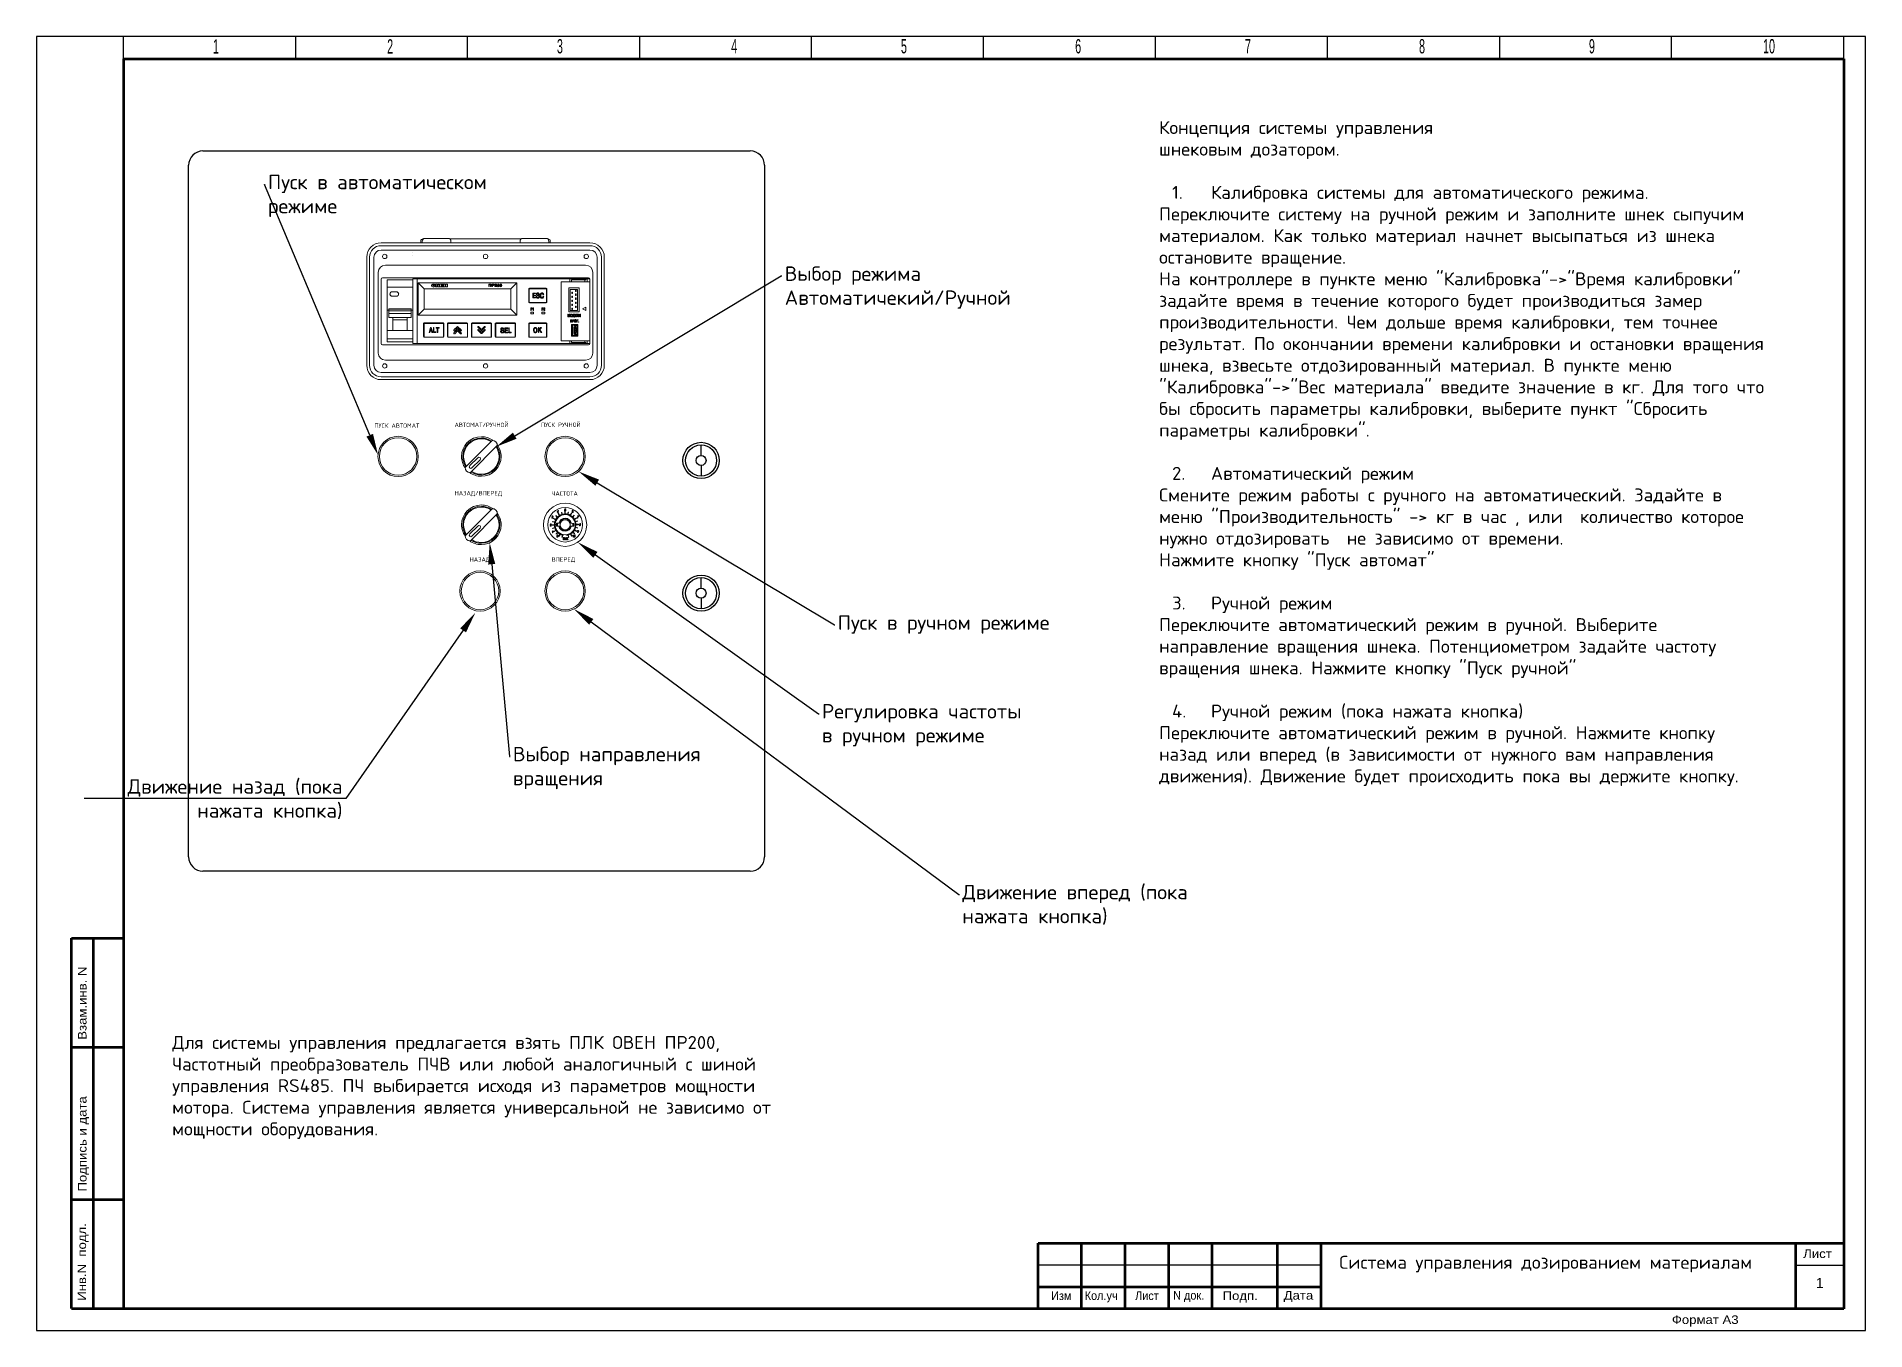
# Model space of a CAD drawing. Extents: x -644 to 2320, y -847 to 99.
# Drawn here: x 1049 to 2320, y -847 to 51 of the extents above; entities that cross this region are included whole.
import ezdxf
from ezdxf import colors
from ezdxf.entities.mleader import LeaderData, LeaderLine
from ezdxf.math import Vec2, Vec3

# ---------------------------------------------------------------- set-up
doc = ezdxf.new("R2010")
doc.units = 0
doc.linetypes.add('Caddy_Solid', pattern=[0])
for name, color, linetype in [('100', 7, 'Continuous'), ('Layer 1', 7, 'Continuous'), ('SYMS', 7, 'Continuous')]:
    doc.layers.add(name, color=color, linetype=linetype)
doc.styles.add('Caddy_Vectorfont1n', font='arial.ttf', dxfattribs={"width": 1.1})
doc.styles.add('Caddy_Vectorfont1p', font='arial.ttf', dxfattribs={"width": 0.9})
doc.styles.add('SIMPLEX', font='simplex')

msp = doc.modelspace()

# ---------------------------------------------------------------- texts
at = {"lineweight": 60, "style": 'Caddy_Vectorfont1p', "width": 0.54}
for s, p in [('1', (1171.9, 39.2)), ('2', (1292.9, 39.2)), ('3', (1410.8, 39.3)), ('4', (1531.8, 39.3)), ('5', (1649.7, 39.3)), ('6', (1770.7, 39.3)), ('7', (1888.6, 39.3)), ('8', (2009.5, 39.3)), ('9', (2127.5, 39.3)), ('10', (2248.4, 39.3))]:
    msp.add_text(s, height=9.9, dxfattribs=at).set_placement(p)
at = {"insert": (1954.1, -795.4), "char_height": 9, "width": 310.746, "attachment_point": 1, "style": 'SIMPLEX'}
msp.add_mtext('Система управления дозированием материалам', dxfattribs=at)
at = {"layer": '100', "lineweight": 25, "style": 'Caddy_Vectorfont1n', "width": 1.1}
for s, p in [('Взам.инв. N', (1084.1, -645.4)), ('Подпись и дата', (1084.1, -750.8)), ('Инв.N  подл.', (1083.8, -826.6))]:
    msp.add_text(s, height=5.942, rotation=90, dxfattribs=at).set_placement(p)
at = {"layer": '100', "lineweight": 25, "style": 'Caddy_Vectorfont1n'}
for s, width, p in [('Лист', 1.1, (2276.3, -796.9)), ('Изм', 0.913, (1754, -826.1)), ('Кол.уч', 0.913, (1777.3, -826)), ('Лист', 0.913, (1812.3, -826.1)), ('N док.', 0.913, (1838.7, -825.8)), ('Подп.', 1.1, (1873.1, -826.1)), ('Дата', 1.1, (1915.5, -825.8)), ('Формат А3', 1.1, (2185.1, -842.7))]:
    msp.add_text(s, height=5.94, dxfattribs=dict(at, width=width)).set_placement(p)
at = {"layer": 'SYMS', "attachment_point": 1, "style": 'SIMPLEX'}
for s, width, heights, insert, char_height in [('Концепция системы управления\\Pшнековым дозатором.\\P\\P\\pi-27,l36,t36;1.^IКалибровка системы для автоматического режима.\\P\\pi0,l0,tz;Переключите систему на ручной режим и заполните шнек сыпучим материалом. Как только материал начнет высыпаться из шнека остановите вращение. \\PНа контроллере в пункте меню "Калибровка"->"Время калибровки" задайте время в течение которого будет производиться замер производительности. Чем дольше время калибровки, тем точнее результат. По окончании времени калибровки и остановки вращения шнека, взвесьте отдозированный материал. В пункте меню "Калибровка"->"Вес материала" введите значение в кг. Для того что бы сбросить параметры калибровки, выберите пункт "Сбросить параметры калибровки".\\P\\P\\pi-27,l36,t36;2.^IАвтоматический режим\\P\\pi0,l0,tz;Смените режим работы с ручного на автоматический. Задайте в меню "Производительность" -> кг в час , или  количество которое нужно отдозировать  не зависимо от времени. \\PНажмите кнопку "Пуск автомат"\\P\\P\\pi-27,l36,t36;3.^IРучной режим\\P\\pi0,l0,tz;Переключите автоматический режим в ручной. Выберите направление вращения шнека. Потенциометром задайте частоту вращения шнека. Нажмите кнопку "Пуск ручной"\\P\\P\\pi-27,l36,t36;4.^IРучной режим (пока нажата кнопка)\\P\\pi0,l0,tz;Переключите автоматический режим в ручной. Нажмите кнопку назад или вперед (в зависимости от нужного вам направления движения). Движение будет происходить пока вы держите кнопку.', 456.583, [543.4], (1829, -7.7), 9), ('ПУСК АВТОМАТ', 33.694, [4.82], (1284, -217.6), 3), ('АВТОМАТ/РУЧНОЙ', 33.023, [0], (1339.7, -217.1), 3), ('ПУСК РУЧНОЙ', 33.023, [0], (1399.7, -217), 3), ('НАЗАД/ВПЕРЕД', 33.023, [0], (1339.7, -264.5), 3), ('ЧАСТОТА', 33.023, [0], (1407.3, -264.7), 3), ('НАЗАД ', 33.023, [0], (1350.1, -310.5), 3), ('ВПЕРЕД', 33.023, [0], (1407.1, -310.5), 3), ('Для системы управления предлагается взять ПЛК ОВЕН ПР200, Частотный преобразователь ПЧВ или любой аналогичный с шиной управления RS485. ПЧ выбирается исходя из параметров мощности мотора. Система управления является универсальной не зависимо от мощности оборудования.', 456.583, [118.1], (1143.6, -642.8), 9)]:
    msp.add_mtext_dynamic_manual_height_columns(s, width=width, gutter_width=12.5, heights=heights, dxfattribs=dict(at, insert=insert, char_height=char_height))
at = {"layer": 'SYMS', "insert": (2285.2, -810.7), "char_height": 7, "attachment_point": 1}
msp.add_mtext_dynamic_manual_height_columns('1', width=31.316, gutter_width=12.5, heights=[3.05], dxfattribs=at)

# ---------------------------------------------------------------- blocks, each defined once
blk = doc.blocks.new('A$C29DB3385')
at = {"layer": 'Layer 1', "lineweight": 20}
for points in [[(17.8, 83.4), (17.8, 83.4), (17.8, 83.4), (17.8, 83.4)], [(17.8, 81.4), (17.8, 81.4), (17.8, 81.4), (17.8, 81.4)], [(0, 64.4), (0, 64.4), (17.8, 64.4), (17.8, 64.4)], [(0, 64.4), (0, 64.4), (0, 21.4), (0, 21.4)], [(17.8, 64.4), (17.8, 64.4), (17.8, 38.3), (17.8, 38.3)], [(0.2, 59.3), (0.2, 59.3), (17.6, 59.3), (17.6, 59.3)], [(6.5, 56.1), (6.5, 56.1), (3.5, 56.1), (3.5, 56.1)], [(3.5, 53), (3.5, 53), (6.5, 53), (6.5, 53)], [(0, 43.3), (0, 43.3), (1.2, 43.3), (1.2, 43.3)], [(1.2, 38.3), (1.2, 38.3), (1.2, 44.3), (1.2, 44.3)], [(16.7, 44.3), (16.7, 44.3), (1.2, 44.3), (1.2, 44.3)], [(16.7, 44.1), (16.7, 44.1), (1.2, 44.1), (1.2, 44.1)], [(1.2, 42.8), (1.2, 42.8), (16.7, 42.8), (16.7, 42.8)], [(1.2, 41.1), (1.2, 41.1), (16.7, 41.1), (16.7, 41.1)], [(3.9, 38.3), (3.9, 38.3), (1.2, 38.3), (1.2, 38.3)], [(3.9, 29.2), (3.9, 29.2), (3.9, 38.3), (3.9, 38.3)], [(3.9, 38.3), (3.9, 38.3), (3.9, 38.3), (3.9, 38.3)], [(16.7, 38.3), (16.7, 38.3), (3.9, 38.3), (3.9, 38.3)], [(13.9, 38.3), (13.9, 38.3), (13.9, 29.2), (13.9, 29.2)], [(13.9, 38.3), (13.9, 38.3), (13.9, 38.3), (13.9, 38.3)], [(16.7, 44.4), (16.7, 44.4), (16.7, 38.3), (16.7, 38.3)], [(16.7, 44.4), (16.7, 44.4), (16.7, 44.4), (16.7, 44.4)], [(16.7, 44.3), (16.7, 44.3), (16.7, 44.3), (16.7, 44.3)], [(16.7, 44.1), (16.7, 44.1), (16.7, 44.1), (16.7, 44.1)], [(16.7, 43.3), (16.7, 43.3), (17.8, 43.3), (17.8, 43.3)], [(16.7, 38.3), (16.7, 38.3), (16.7, 38.3), (16.7, 38.3)], [(17.8, 43.3), (17.8, 43.3), (17.8, 43.3), (17.8, 43.3)], [(17.8, 38.3), (17.8, 38.3), (17.8, 21.3), (17.8, 21.3)], [(0, 29.2), (0, 29.2), (17.8, 29.2), (17.8, 29.2)], [(3.9, 36.7), (3.9, 36.7), (13.9, 36.7), (13.9, 36.7)], [(3.9, 36.7), (3.9, 36.7), (13.9, 36.7), (13.9, 36.7)], [(13.9, 36.7), (13.9, 36.7), (13.9, 36.7), (13.9, 36.7)], [(14.6, 29.2), (14.6, 29.2), (17.6, 29.2), (17.6, 29.2)], [(17.8, 29.2), (17.8, 29.2), (17.8, 29.2), (17.8, 29.2)], [(0, 21.4), (0, 21.4), (17.6, 21.4), (17.6, 21.4)], [(0.2, 23.4), (0.2, 23.4), (17.6, 23.4), (17.6, 23.4)], [(17.6, 23.4), (17.6, 23.4), (17.6, 23.4), (17.6, 23.4)], [(17.6, 21.4), (17.6, 21.4), (17.6, 21.4), (17.6, 21.4)]]:
    blk.add_open_spline(points, degree=3, dxfattribs=at)
for points, knots in [([(0, 59.2), (0, 56.7), (0, 54.1), (0, 51.4), (0, 51.4), (0, 48.8), (0, 46.1), (0, 43.4)], [0, 0, 0, 0, 0.333333, 0.333333, 0.333333, 0.666667, 1, 1, 1, 1]), ([(3.5, 56.1), (3.3, 56.1), (3.1, 56), (2.9, 56), (2.9, 56), (2.7, 55.9), (2.5, 55.8), (2.4, 55.6), (2.4, 55.6), (2.3, 55.5), (2.2, 55.5), (2.2, 55.4), (2.2, 55.4), (2.1, 55.3), (2.1, 55.2), (2, 55.1), (2, 55.1), (2, 55), (2, 54.9), (2, 54.8), (2, 54.8), (1.9, 54.7), (1.9, 54.6), (1.9, 54.5), (1.9, 54.5), (1.9, 54.4), (2, 54.2), (2, 54), (2, 54), (2.1, 53.8), (2.2, 53.6), (2.4, 53.5), (2.4, 53.5), (2.4, 53.4), (2.5, 53.3), (2.6, 53.3), (2.6, 53.3), (2.7, 53.2), (2.8, 53.2), (2.9, 53.1), (2.9, 53.1), (3, 53.1), (3.1, 53.1), (3.2, 53), (3.2, 53), (3.3, 53), (3.4, 53), (3.5, 53)], [0, 0, 0, 0, 0.076923, 0.076923, 0.076923, 0.115385, 0.153846, 0.153846, 0.153846, 0.192308, 0.230769, 0.230769, 0.230769, 0.269231, 0.307692, 0.307692, 0.307692, 0.346154, 0.384615, 0.384615, 0.384615, 0.423077, 0.461538, 0.461538, 0.461538, 0.5, 0.538462, 0.538462, 0.538462, 0.576923, 0.615385, 0.615385, 0.615385, 0.653846, 0.692308, 0.692308, 0.692308, 0.730769, 0.769231, 0.769231, 0.769231, 0.807692, 0.846154, 0.846154, 0.846154, 0.923077, 1, 1, 1, 1]), ([(6.5, 53), (6.7, 53), (6.9, 53.1), (7, 53.1), (7, 53.1), (7.2, 53.2), (7.4, 53.3), (7.5, 53.5), (7.5, 53.5), (7.6, 53.5), (7.7, 53.6), (7.7, 53.7), (7.7, 53.7), (7.8, 53.8), (7.8, 53.9), (7.9, 54), (7.9, 54), (7.9, 54.1), (7.9, 54.2), (7.9, 54.3), (7.9, 54.3), (8, 54.3), (8, 54.5), (8, 54.5), (8, 54.5), (8, 54.7), (7.9, 54.9), (7.9, 55.1), (7.9, 55.1), (7.8, 55.3), (7.7, 55.5), (7.5, 55.6), (7.5, 55.6), (7.5, 55.7), (7.4, 55.8), (7.3, 55.8), (7.3, 55.8), (7.2, 55.9), (7.1, 55.9), (7, 56), (7, 56), (7, 56), (6.9, 56), (6.8, 56), (6.8, 56), (6.7, 56.1), (6.6, 56.1), (6.5, 56.1)], [0, 0, 0, 0, 0.076923, 0.076923, 0.076923, 0.115385, 0.153846, 0.153846, 0.153846, 0.192308, 0.230769, 0.230769, 0.230769, 0.269231, 0.307692, 0.307692, 0.307692, 0.346154, 0.384615, 0.384615, 0.384615, 0.423077, 0.461538, 0.461538, 0.461538, 0.5, 0.538462, 0.538462, 0.538462, 0.576923, 0.615385, 0.615385, 0.615385, 0.653846, 0.692308, 0.692308, 0.692308, 0.730769, 0.769231, 0.769231, 0.769231, 0.807692, 0.846154, 0.846154, 0.846154, 0.923077, 1, 1, 1, 1])]:
    blk.add_open_spline(points, degree=3, knots=knots, dxfattribs=at)

# ---------------------------------------------------------------- linework, layer by layer
at = {"linetype": 'Caddy_Solid', "lineweight": 25}
for p, q in [((1109.9, 35.8), (1109.9, 50.9)), ((1229.4, 35.8), (1229.4, 50.9)), ((1348.8, 35.8), (1348.8, 50.9)), ((1468.3, 35.8), (1468.3, 50.9)), ((1587.7, 35.8), (1587.7, 50.9)), ((1707.1, 35.8), (1707.1, 50.9)), ((1826.6, 35.8), (1826.6, 50.9)), ((1946, 35.8), (1946, 50.9)), ((2065.5, 35.8), (2065.5, 50.9)), ((2184.9, 35.8), (2184.9, 50.9)), ((2304.4, 35.8), (2304.4, 50.9))]:
    msp.add_line(p, q, dxfattribs=at)
at = {"color": 0, "lineweight": 15}
for p, q in [((1288.7, -92.2), (1433.7, -92.2)), ((1288.7, -94.2), (1433.7, -94.2)), ((1288.7, -97.2), (1433.7, -97.2)), ((1316.2, -91), (1316.2, -92.2)), ((1317.2, -92.2), (1317.2, -91.1)), ((1318.1, -89.5), (1317.7, -89.5)), ((1319.2, -89.1), (1335.2, -89.1)), ((1386.1, -89.5), (1336.4, -89.5)), ((1337.2, -91.1), (1337.2, -92.2)), ((1385.2, -91.1), (1385.2, -92.2)), ((1403.2, -89.1), (1387.2, -89.1)), ((1404.7, -89.5), (1404.4, -89.5)), ((1405.2, -92.2), (1405.2, -91.1)), ((1406.2, -91), (1406.2, -92.2)), ((1278.7, -177.2), (1278.7, -102.2)), ((1280.7, -177.2), (1280.7, -102.2)), ((1283.7, -177.2), (1283.7, -102.2)), ((1286.7, -168.7), (1286.7, -112.7)), ((1291.7, -107.7), (1430.7, -107.7)), ((1435.7, -112.7), (1435.7, -168.7)), ((1438.7, -102.2), (1438.7, -177.2)), ((1441.7, -102.2), (1441.7, -177.2)), ((1443.7, -102.2), (1443.7, -177.2)), ((1288.7, -117.5), (1288.7, -162)), ((1293, -116.5), (1289.7, -116.5)), ((1429.5, -116.5), (1293, -116.5)), ((1310.7, -162.2), (1310.7, -117.2)), ((1310.7, -117.2), (1313.7, -117.2)), ((1313.7, -117.2), (1313.7, -162.2)), ((1419.7, -117.2), (1313.7, -117.2)), ((1383, -119.9), (1314.4, -119.9)), ((1314.4, -119.9), (1314.4, -142.5)), ((1318.7, -124.2), (1314.4, -119.9)), ((1318.7, -124.2), (1318.7, -138.2)), ((1378.7, -124.2), (1318.7, -124.2)), ((1325.1, -122.1), (1325.1, -122.2)), ((1327.7, -121), (1326.5, -121)), ((1326.5, -121), (1326.5, -121.1)), ((1326.5, -121.9), (1326.5, -121.8)), ((1326.5, -122.6), (1326.5, -122.8)), ((1326.5, -122.8), (1327.7, -122.8)), ((1327.7, -122.8), (1327.7, -121)), ((1328.5, -121), (1328, -121)), ((1328, -121), (1328, -122.8)), ((1328, -122.8), (1328.5, -122.8)), ((1328.9, -121.7), (1328.8, -121.7)), ((1328.8, -121.7), (1328.9, -121.7)), ((1330.6, -121), (1329.3, -121)), ((1329.3, -121), (1329.3, -121.8)), ((1329.3, -122.6), (1329.3, -122.8)), ((1329.3, -122.8), (1330.6, -122.8)), ((1330.6, -122.8), (1330.6, -121)), ((1331.5, -121), (1330.9, -121)), ((1330.9, -121), (1330.9, -121.4)), ((1330.9, -121.4), (1331.5, -121.4)), ((1331.7, -121.6), (1330.9, -121.6)), ((1330.9, -121.6), (1330.9, -122.1)), ((1330.9, -122.1), (1331.7, -122.1)), ((1331.7, -122.3), (1330.9, -122.3)), ((1330.9, -122.3), (1330.9, -122.8)), ((1330.9, -122.8), (1331.7, -122.8)), ((1331.5, -121.4), (1331.5, -121)), ((1331.7, -122.1), (1331.7, -121.6)), ((1331.7, -122.8), (1331.7, -122.3)), ((1333.2, -121), (1331.8, -121)), ((1331.8, -121), (1331.8, -121.4)), ((1331.8, -121.4), (1332, -121.4)), ((1332, -121.4), (1332, -122.8)), ((1332, -122.8), (1333.2, -122.8)), ((1333.2, -122.8), (1333.2, -121)), ((1333.7, -121.6), (1333.5, -121.6)), ((1333.5, -121.6), (1333.5, -122.1)), ((1333.5, -122.1), (1333.7, -122.1)), ((1334.9, -121), (1333.7, -121)), ((1333.7, -121), (1333.7, -121.6)), ((1333.7, -122.1), (1333.7, -122.8)), ((1333.7, -122.8), (1334.9, -122.8)), ((1334.9, -122.8), (1334.9, -121)), ((1365, -120.9), (1363.5, -120.9)), ((1363.5, -120.9), (1363.5, -122.6)), ((1363.5, -122.6), (1363.8, -122.6)), ((1363.8, -122.6), (1363.8, -121.1)), ((1363.8, -121.1), (1364.7, -121.1)), ((1364.7, -121.1), (1364.7, -122.6)), ((1364.7, -122.6), (1365, -122.6)), ((1365, -122.6), (1365, -120.9)), ((1366.5, -120.9), (1365.7, -120.9)), ((1365.7, -120.9), (1365.7, -122.6)), ((1365.7, -122.6), (1366.1, -122.6)), ((1366.5, -121.1), (1366.1, -121.1)), ((1366.1, -121.1), (1366.1, -121.8)), ((1366.1, -121.8), (1366.5, -121.8)), ((1366.1, -122.6), (1366.1, -121.9)), ((1366.1, -121.9), (1366.5, -121.9)), ((1366.1, -121.9), (1366.1, -121.9)), ((1367.6, -121.4), (1367.6, -121.5)), ((1367.6, -121.5), (1368, -121.5)), ((1367.6, -122.6), (1369, -122.6)), ((1368, -121.5), (1368, -121.4)), ((1369, -122.4), (1368, -122.4)), ((1369, -122.6), (1369, -122.4)), ((1369.7, -121.7), (1369.7, -121.8)), ((1370.5, -121.7), (1370.5, -121.8)), ((1371.5, -121.7), (1371.5, -121.8)), ((1372.3, -121.7), (1372.3, -121.8)), ((1378.7, -124.2), (1383, -119.9)), ((1378.7, -138.2), (1378.7, -124.2)), ((1383, -142.5), (1383, -119.9)), ((1391.2, -124.3), (1391.2, -133.3)), ((1391.4, -133.6), (1391.4, -124.1)), ((1391.4, -124.1), (1391.9, -124.1)), ((1403.4, -123.8), (1391.7, -123.8)), ((1403.1, -124.1), (1391.9, -124.1)), ((1403.1, -124.1), (1403.6, -124.1)), ((1403.6, -124.1), (1403.6, -133.6)), ((1403.9, -133.3), (1403.9, -124.3)), ((1413.7, -119.2), (1419.7, -119.2)), ((1413.7, -119.2), (1413.7, -160.2)), ((1426.2, -123.4), (1419, -123.4)), ((1419, -123.4), (1419, -140.2)), ((1419.7, -117.2), (1419.7, -119.2)), ((1421.7, -117.2), (1419.7, -117.2)), ((1419.7, -119.2), (1420.9, -119.2)), ((1420.1, -124.5), (1420.1, -139.1)), ((1425.1, -124.5), (1420.1, -124.5)), ((1420.9, -119.2), (1420.9, -118)), ((1420.9, -118), (1430.1, -118)), ((1420.9, -119.2), (1430.1, -119.2)), ((1421.7, -126.4), (1421.1, -126.4)), ((1421.1, -126.4), (1421.1, -127.4)), ((1421.7, -118), (1421.7, -117.2)), ((1421.7, -117.2), (1430.9, -117.2)), ((1421.7, -127.4), (1421.7, -126.4)), ((1423.6, -125), (1423.6, -126)), ((1424.2, -125), (1423.6, -125)), ((1423.6, -126), (1424.2, -126)), ((1424.2, -126), (1424.2, -125)), ((1425.1, -139.1), (1425.1, -124.5)), ((1426.2, -140.2), (1426.2, -123.4)), ((1432.7, -116.5), (1429.5, -116.5)), ((1430.1, -119.2), (1430.1, -118)), ((1430.1, -118), (1430.9, -118)), ((1430.1, -119.2), (1431.9, -119.2)), ((1430.9, -118), (1430.9, -117.2)), ((1431.9, -117.2), (1430.9, -117.2)), ((1431.9, -119.2), (1431.9, -117.2)), ((1431.9, -117.2), (1433.7, -117.2)), ((1431.9, -119.2), (1433.7, -119.2)), ((1433.7, -117.2), (1433.7, -119.2)), ((1433.7, -162), (1433.7, -117.5)), ((1433.7, -160.2), (1433.7, -119.2)), ((1318.7, -138.2), (1314.4, -142.5)), ((1318.7, -138.2), (1378.7, -138.2)), ((1378.7, -138.2), (1383, -142.5)), ((1391.9, -133.6), (1391.4, -133.6)), ((1391.7, -133.8), (1403.4, -133.8)), ((1391.9, -133.6), (1403.1, -133.6)), ((1393.6, -137.3), (1392.7, -137.3)), ((1392.7, -137.3), (1392.7, -139.1)), ((1392.7, -139.1), (1392.9, -139.1)), ((1392.9, -137.5), (1393.6, -137.5)), ((1392.9, -138.1), (1392.9, -137.5)), ((1393.5, -138.1), (1392.9, -138.1)), ((1392.9, -139.1), (1392.9, -138.3)), ((1392.9, -138.3), (1393.5, -138.3)), ((1393.5, -138.3), (1393.5, -138.1)), ((1393.6, -137.5), (1393.6, -137.3)), ((1396, -127.1), (1394, -127.1)), ((1394, -127.1), (1394, -130.5)), ((1394, -130.5), (1396, -130.5)), ((1394, -137.7), (1394, -137.7)), ((1394, -137.7), (1394, -137.8)), ((1394, -137.8), (1394.3, -137.8)), ((1394.5, -137.3), (1394.3, -137.3)), ((1394.3, -137.8), (1394.3, -139.1)), ((1394.3, -139.1), (1394.5, -139.1)), ((1394.5, -127.5), (1396, -127.5)), ((1394.5, -128.6), (1394.5, -127.5)), ((1395.8, -128.6), (1394.5, -128.6)), ((1394.5, -130.2), (1394.5, -129)), ((1394.5, -129), (1395.8, -129)), ((1396, -130.2), (1394.5, -130.2)), ((1394.5, -139.1), (1394.5, -137.3)), ((1395.8, -129), (1395.8, -128.6)), ((1396, -127.5), (1396, -127.1)), ((1396, -130.5), (1396, -130.2)), ((1396.9, -129.5), (1396.4, -129.5)), ((1398.1, -128), (1398.6, -128)), ((1401.3, -137.4), (1400.4, -137.4)), ((1400.4, -137.4), (1400.4, -139.1)), ((1400.4, -139.1), (1400.6, -139.1)), ((1400.6, -137.6), (1401.3, -137.6)), ((1400.6, -138.1), (1400.6, -137.6)), ((1401.2, -138.1), (1400.6, -138.1)), ((1400.6, -139.1), (1400.6, -138.3)), ((1400.6, -138.3), (1401.2, -138.3)), ((1401.1, -128.2), (1401.6, -128.2)), ((1401.6, -129.4), (1401.2, -129.4)), ((1401.2, -138.3), (1401.2, -138.1)), ((1401.3, -137.6), (1401.3, -137.4)), ((1401.6, -137.9), (1401.6, -137.9)), ((1401.6, -137.9), (1401.8, -137.9)), ((1401.6, -139.1), (1402.5, -139.1)), ((1401.8, -137.9), (1401.8, -137.9)), ((1402.5, -138.9), (1401.8, -138.9)), ((1402.5, -139.1), (1402.5, -138.9)), ((1403.6, -133.6), (1403.1, -133.6)), ((1420.1, -139.1), (1425.1, -139.1)), ((1421.1, -127.4), (1421.7, -127.4)), ((1421.7, -129.2), (1421.1, -129.2)), ((1421.1, -129.2), (1421.1, -130.2)), ((1421.1, -130.2), (1421.7, -130.2)), ((1421.7, -132), (1421.1, -132)), ((1421.1, -132), (1421.1, -133)), ((1421.1, -133), (1421.7, -133)), ((1421.7, -134.8), (1421.1, -134.8)), ((1421.1, -134.8), (1421.1, -135.8)), ((1421.1, -135.8), (1421.7, -135.8)), ((1421.7, -137.6), (1421.1, -137.6)), ((1421.1, -137.6), (1421.1, -138.6)), ((1421.1, -138.6), (1421.7, -138.6)), ((1421.7, -130.2), (1421.7, -129.2)), ((1421.7, -133), (1421.7, -132)), ((1421.7, -135.8), (1421.7, -134.8)), ((1421.7, -138.6), (1421.7, -137.6)), ((1424.2, -127.7), (1423.6, -127.7)), ((1423.6, -127.7), (1423.6, -128.7)), ((1423.6, -128.7), (1424.2, -128.7)), ((1424.2, -130.5), (1423.6, -130.5)), ((1423.6, -130.5), (1423.6, -131.5)), ((1423.6, -131.5), (1424.2, -131.5)), ((1424.2, -133.3), (1423.6, -133.3)), ((1423.6, -133.3), (1423.6, -134.3)), ((1423.6, -134.3), (1424.2, -134.3)), ((1424.2, -136.1), (1423.6, -136.1)), ((1423.6, -136.1), (1423.6, -137.1)), ((1423.6, -137.1), (1424.2, -137.1)), ((1424.2, -128.7), (1424.2, -127.7)), ((1424.2, -131.5), (1424.2, -130.5)), ((1424.2, -134.3), (1424.2, -133.3)), ((1424.2, -137.1), (1424.2, -136.1)), ((1430.8, -136.9), (1428.6, -138)), ((1428.6, -138), (1430.8, -139.1)), ((1430.8, -139.1), (1430.8, -136.9)), ((1314.4, -142.5), (1383, -142.5)), ((1318.2, -148.3), (1318.2, -157.3)), ((1318.5, -157.6), (1318.5, -148.1)), ((1318.5, -148.1), (1319, -148.1)), ((1331.7, -147.8), (1318.7, -147.8)), ((1331.5, -148.1), (1319, -148.1)), ((1323, -151.1), (1322, -154.5)), ((1323.3, -151.7), (1322.8, -153.2)), ((1323.5, -151.1), (1323, -151.1)), ((1323.7, -153.2), (1323.3, -151.7)), ((1324.5, -154.5), (1323.5, -151.1)), ((1325.4, -151.1), (1325, -151.1)), ((1325, -151.1), (1325, -154.5)), ((1325.4, -154.1), (1325.4, -151.1)), ((1329, -151.1), (1326.9, -151.1)), ((1326.9, -151.1), (1326.9, -151.5)), ((1326.9, -151.5), (1327.7, -151.5)), ((1327.7, -151.5), (1327.7, -154.5)), ((1328.2, -151.5), (1329, -151.5)), ((1328.2, -154.5), (1328.2, -151.5)), ((1329, -151.5), (1329, -151.1)), ((1331.5, -148.1), (1332, -148.1)), ((1332, -148.1), (1332, -157.6)), ((1332.2, -157.3), (1332.2, -148.3)), ((1334.8, -148.3), (1334.8, -157.3)), ((1335.1, -157.6), (1335.1, -148.1)), ((1335.1, -148.1), (1335.6, -148.1)), ((1348.3, -147.8), (1335.3, -147.8)), ((1348.1, -148.1), (1335.6, -148.1)), ((1341.6, -150.5), (1339.3, -152.7)), ((1339.8, -153.2), (1341.8, -151.2)), ((1341.8, -151.2), (1343.9, -153.2)), ((1344.3, -152.7), (1342, -150.5)), ((1348.1, -148.1), (1348.6, -148.1)), ((1348.6, -148.1), (1348.6, -157.6)), ((1348.8, -157.3), (1348.8, -148.3)), ((1351.4, -148.3), (1351.4, -157.3)), ((1351.7, -157.6), (1351.7, -148.1)), ((1351.7, -148.1), (1352.2, -148.1)), ((1364.9, -147.8), (1351.9, -147.8)), ((1364.7, -148.1), (1352.2, -148.1)), ((1355.9, -150.8), (1358.2, -153.1)), ((1358.4, -152.4), (1356.4, -150.4)), ((1360.5, -150.4), (1358.4, -152.4)), ((1358.6, -153.1), (1360.9, -150.8)), ((1364.7, -148.1), (1365.2, -148.1)), ((1365.2, -148.1), (1365.2, -157.6)), ((1365.4, -157.3), (1365.4, -148.3)), ((1368, -148.3), (1368, -157.3)), ((1368.3, -157.6), (1368.3, -148.1)), ((1368.3, -148.1), (1368.8, -148.1)), ((1381.5, -147.8), (1368.5, -147.8)), ((1381.3, -148.1), (1368.8, -148.1)), ((1373.4, -152.2), (1373.9, -152.2)), ((1376.6, -151.3), (1374.7, -151.3)), ((1374.7, -151.3), (1374.7, -154.7)), ((1375.1, -152.7), (1375.1, -151.7)), ((1375.1, -151.7), (1376.6, -151.7)), ((1376.6, -151.7), (1376.6, -151.3)), ((1377.3, -151.3), (1377.3, -154.7)), ((1377.7, -151.3), (1377.3, -151.3)), ((1377.7, -154.3), (1377.7, -151.3)), ((1381.3, -148.1), (1381.8, -148.1)), ((1381.8, -148.1), (1381.8, -157.6)), ((1382, -157.3), (1382, -148.3)), ((1391.2, -148.3), (1391.2, -157.3)), ((1391.4, -157.6), (1391.4, -148.1)), ((1391.4, -148.1), (1391.9, -148.1)), ((1403.4, -147.8), (1391.7, -147.8)), ((1403.1, -148.1), (1391.9, -148.1)), ((1392.6, -140.3), (1392.6, -141.5)), ((1394.6, -140.3), (1392.6, -140.3)), ((1392.6, -141.5), (1394.6, -141.5)), ((1394.6, -141.5), (1394.6, -140.3)), ((1398.3, -151.1), (1397.9, -151.1)), ((1397.9, -151.1), (1397.9, -154.5)), ((1399.5, -151.1), (1398.3, -152.7)), ((1398.3, -152.7), (1398.3, -151.1)), ((1399, -152.5), (1400.1, -151.1)), ((1400.1, -151.1), (1399.5, -151.1)), ((1400.4, -140.3), (1400.4, -141.5)), ((1402.4, -140.3), (1400.4, -140.3)), ((1400.4, -141.5), (1402.4, -141.5)), ((1402.4, -141.5), (1402.4, -140.3)), ((1403.1, -148.1), (1403.6, -148.1)), ((1403.6, -148.1), (1403.6, -157.6)), ((1403.9, -157.3), (1403.9, -148.3)), ((1418.6, -141.8), (1418.3, -141.8)), ((1418.3, -141.8), (1418.3, -143.5)), ((1418.3, -143.5), (1418.5, -143.5)), ((1418.5, -142.3), (1418.5, -142.2)), ((1418.5, -142.2), (1418.5, -142.2)), ((1418.5, -142.2), (1418.9, -143.5)), ((1418.5, -143.5), (1418.5, -142.3)), ((1419, -143.2), (1418.6, -141.8)), ((1418.9, -143.5), (1419.1, -143.5)), ((1419, -140.2), (1426.2, -140.2)), ((1419.4, -141.8), (1419, -143.2)), ((1419.1, -143.5), (1419.5, -142.2)), ((1419.7, -141.8), (1419.4, -141.8)), ((1419.5, -142.2), (1419.5, -142.2)), ((1419.5, -142.2), (1419.5, -142.3)), ((1419.5, -142.3), (1419.5, -143.5)), ((1419.5, -143.5), (1419.7, -143.5)), ((1419.7, -143.5), (1419.7, -141.8)), ((1421.2, -145.6), (1420.2, -145.6)), ((1420.2, -145.6), (1420.2, -147.3)), ((1420.2, -147.3), (1420.4, -147.3)), ((1420.4, -147.3), (1420.4, -145.8)), ((1420.4, -145.8), (1421, -145.8)), ((1421, -145.8), (1421, -147.3)), ((1421, -147.3), (1421.2, -147.3)), ((1425.4, -148.8), (1421, -148.8)), ((1421, -148.8), (1421, -156.9)), ((1421.2, -147.3), (1421.2, -145.6)), ((1421.2, -149.5), (1421.2, -156.2)), ((1421.6, -143.3), (1421.5, -143.3)), ((1421.5, -143.3), (1421.5, -143.9)), ((1421.5, -143.9), (1421.7, -143.9)), ((1421.5, -149.5), (1421.5, -156.2)), ((1421.7, -143.9), (1421.7, -143.5)), ((1421.7, -143.5), (1422.7, -143.5)), ((1422.2, -145.6), (1421.7, -145.6)), ((1421.7, -145.6), (1421.7, -147.3)), ((1421.7, -147.3), (1421.9, -147.3)), ((1422.7, -149), (1421.7, -149)), ((1422.7, -149.3), (1421.7, -149.3)), ((1422.7, -141.8), (1421.9, -141.8)), ((1421.9, -141.8), (1421.9, -142.1)), ((1421.9, -143.3), (1422.5, -143.3)), ((1422.2, -145.8), (1421.9, -145.8)), ((1421.9, -145.8), (1421.9, -146.4)), ((1421.9, -146.4), (1422.2, -146.4)), ((1421.9, -147.3), (1421.9, -146.6)), ((1421.9, -146.6), (1422.2, -146.6)), ((1422.1, -142), (1422.1, -142.2)), ((1422.5, -142), (1422.1, -142)), ((1422.5, -143.3), (1422.5, -142)), ((1422.6, -150.6), (1422.6, -155)), ((1422.7, -143.3), (1422.7, -141.8)), ((1422.9, -143.3), (1422.7, -143.3)), ((1422.7, -143.5), (1422.7, -143.9)), ((1422.7, -143.9), (1422.9, -143.9)), ((1425.2, -149), (1422.7, -149)), ((1423.6, -150.5), (1422.7, -150.5)), ((1422.8, -151), (1422.8, -151.4)), ((1423.5, -151), (1422.8, -151)), ((1422.8, -151.4), (1423.5, -151.4)), ((1422.8, -151.8), (1422.8, -152.2)), ((1423.5, -151.8), (1422.8, -151.8)), ((1422.8, -152.2), (1423.5, -152.2)), ((1422.9, -143.9), (1422.9, -143.3)), ((1423.1, -149.6), (1422.9, -149.4)), ((1423.4, -141.8), (1423.1, -141.8)), ((1423.1, -141.8), (1423.6, -143.1)), ((1423.1, -149.1), (1423.3, -149.4)), ((1423.3, -143.3), (1423.3, -143.5)), ((1423.7, -142.8), (1423.4, -141.8)), ((1423.5, -151.4), (1423.5, -151)), ((1423.5, -152.2), (1423.5, -151.8)), ((1423.6, -149.5), (1425.2, -149.5)), ((1424.9, -149.8), (1423.6, -149.8)), ((1424.2, -151.1), (1423.6, -150.6)), ((1424, -141.8), (1423.7, -142.8)), ((1423.8, -143.2), (1424.3, -141.8)), ((1424.3, -141.8), (1424, -141.8)), ((1424.2, -154.5), (1424.2, -151.2)), ((1424.3, -143.3), (1424.3, -143.5)), ((1425.5, -141.8), (1424.6, -141.8)), ((1424.6, -141.8), (1424.6, -142.5)), ((1425.5, -145.6), (1424.6, -145.6)), ((1424.6, -145.6), (1424.6, -147.3)), ((1424.6, -147.3), (1424.8, -147.3)), ((1424.8, -147.3), (1424.8, -145.8)), ((1424.8, -145.8), (1425.5, -145.8)), ((1424.9, -142.6), (1424.9, -142)), ((1424.9, -142), (1425.3, -142)), ((1424.9, -155.9), (1424.9, -149.8)), ((1425.2, -149.5), (1425.2, -149)), ((1425.2, -156.2), (1425.2, -149.5)), ((1425.3, -142), (1425.3, -143.5)), ((1425.3, -143.5), (1425.5, -143.5)), ((1425.4, -156.9), (1425.4, -148.8)), ((1425.5, -143.5), (1425.5, -141.8)), ((1425.5, -145.8), (1425.5, -145.6)), ((1426.1, -147), (1425.8, -147)), ((1425.8, -147), (1425.8, -147.3)), ((1425.8, -147.3), (1426.1, -147.3)), ((1426.2, -141.8), (1426, -141.8)), ((1426, -141.8), (1426, -143.5)), ((1426, -143.5), (1426.2, -143.5)), ((1426.1, -147.3), (1426.1, -147)), ((1426.9, -141.8), (1426.2, -143.1)), ((1426.2, -143.1), (1426.2, -141.8)), ((1426.2, -143.5), (1426.9, -142.2)), ((1427.1, -141.8), (1426.9, -141.8)), ((1426.9, -142.2), (1426.9, -143.5)), ((1426.9, -143.5), (1427.1, -143.5)), ((1427.1, -143.5), (1427.1, -141.8)), ((1289.7, -163), (1293, -163)), ((1292.6, -163), (1429.5, -163)), ((1313.7, -162.2), (1310.7, -162.2)), ((1419.7, -162.2), (1313.7, -162.2)), ((1319, -157.6), (1318.5, -157.6)), ((1318.7, -157.8), (1331.7, -157.8)), ((1319, -157.6), (1331.5, -157.6)), ((1322, -154.5), (1322.5, -154.5)), ((1322.5, -154.5), (1322.7, -153.6)), ((1322.7, -153.6), (1323.8, -153.6)), ((1322.8, -153.2), (1323.7, -153.2)), ((1323.8, -153.6), (1324, -154.5)), ((1324, -154.5), (1324.5, -154.5)), ((1325, -154.5), (1326.8, -154.5)), ((1326.8, -154.1), (1325.4, -154.1)), ((1326.8, -154.5), (1326.8, -154.1)), ((1327.7, -154.5), (1328.2, -154.5)), ((1332, -157.6), (1331.5, -157.6)), ((1335.6, -157.6), (1335.1, -157.6)), ((1335.3, -157.8), (1348.3, -157.8)), ((1335.6, -157.6), (1348.1, -157.6)), ((1341.6, -152.6), (1339.3, -154.8)), ((1339.8, -155.3), (1341.8, -153.2)), ((1341.8, -153.2), (1343.9, -155.3)), ((1344.3, -154.8), (1342, -152.6)), ((1348.6, -157.6), (1348.1, -157.6)), ((1352.2, -157.6), (1351.7, -157.6)), ((1351.9, -157.8), (1364.9, -157.8)), ((1352.2, -157.6), (1364.7, -157.6)), ((1355.9, -152.9), (1358.2, -155.2)), ((1358.4, -154.5), (1356.4, -152.5)), ((1360.5, -152.5), (1358.4, -154.5)), ((1358.6, -155.2), (1360.9, -152.9)), ((1365.2, -157.6), (1364.7, -157.6)), ((1368.8, -157.6), (1368.3, -157.6)), ((1368.5, -157.8), (1381.5, -157.8)), ((1368.8, -157.6), (1381.3, -157.6)), ((1372.2, -153.6), (1371.7, -153.6)), ((1374.7, -154.7), (1376.7, -154.7)), ((1376.5, -152.7), (1375.1, -152.7)), ((1375.1, -154.3), (1375.1, -153.1)), ((1375.1, -153.1), (1376.5, -153.1)), ((1376.7, -154.3), (1375.1, -154.3)), ((1376.5, -153.1), (1376.5, -152.7)), ((1376.7, -154.7), (1376.7, -154.3)), ((1377.3, -154.7), (1379, -154.7)), ((1379, -154.3), (1377.7, -154.3)), ((1379, -154.7), (1379, -154.3)), ((1381.8, -157.6), (1381.3, -157.6)), ((1391.9, -157.6), (1391.4, -157.6)), ((1391.7, -157.8), (1403.4, -157.8)), ((1391.9, -157.6), (1403.1, -157.6)), ((1397.9, -154.5), (1398.3, -154.5)), ((1398.3, -153.4), (1398.7, -152.9)), ((1398.3, -154.5), (1398.3, -153.4)), ((1398.7, -152.9), (1399.6, -154.5)), ((1400.2, -154.5), (1399, -152.5)), ((1399.6, -154.5), (1400.2, -154.5)), ((1403.6, -157.6), (1403.1, -157.6)), ((1413.7, -160.2), (1419.7, -160.2)), ((1419.7, -160.2), (1419.7, -162.2)), ((1420.9, -160.2), (1419.7, -160.2)), ((1419.7, -162.2), (1421.7, -162.2)), ((1420.9, -161.4), (1420.9, -160.2)), ((1420.9, -160.2), (1430.1, -160.2)), ((1420.9, -161.4), (1430.1, -161.4)), ((1421, -156.9), (1425.4, -156.9)), ((1421.7, -156.4), (1422.7, -156.4)), ((1421.7, -156.7), (1422.7, -156.7)), ((1421.7, -162.2), (1421.7, -161.4)), ((1421.7, -162.2), (1430.9, -162.2)), ((1422.7, -155.1), (1423.6, -155.1)), ((1422.7, -156.7), (1425.2, -156.7)), ((1422.8, -152.6), (1422.8, -153)), ((1423.5, -152.6), (1422.8, -152.6)), ((1422.8, -153), (1423.5, -153)), ((1422.8, -153.4), (1422.8, -153.8)), ((1423.5, -153.4), (1422.8, -153.4)), ((1422.8, -153.8), (1423.5, -153.8)), ((1422.8, -154.2), (1422.8, -154.6)), ((1423.5, -154.2), (1422.8, -154.2)), ((1422.8, -154.6), (1423.5, -154.6)), ((1422.9, -156.3), (1423.1, -156.1)), ((1423.3, -156.3), (1423.1, -156.6)), ((1423.5, -153), (1423.5, -152.6)), ((1423.5, -153.8), (1423.5, -153.4)), ((1423.5, -154.6), (1423.5, -154.2)), ((1423.6, -155.1), (1424.2, -154.6)), ((1423.6, -155.9), (1424.9, -155.9)), ((1425.2, -156.2), (1423.6, -156.2)), ((1425.2, -156.7), (1425.2, -156.2)), ((1429.5, -163), (1432.7, -163)), ((1430.1, -161.4), (1430.1, -160.2)), ((1431.9, -160.2), (1430.1, -160.2)), ((1430.1, -161.4), (1430.9, -161.4)), ((1430.9, -161.4), (1430.9, -162.2)), ((1430.9, -162.2), (1431.9, -162.2)), ((1431.9, -162.2), (1431.9, -160.2)), ((1431.9, -160.2), (1433.7, -160.2)), ((1431.9, -162.2), (1433.7, -162.2)), ((1433.7, -160.2), (1433.7, -162.2)), ((1430.7, -173.7), (1291.7, -173.7)), ((1433.7, -182.2), (1288.7, -182.2)), ((1433.7, -185.2), (1288.7, -185.2)), ((1433.7, -187.2), (1288.7, -187.2)), ((1411, -279), (1411.7, -278)), ((1411, -279.2), (1411, -279)), ((1411.5, -279.2), (1411, -279.2)), ((1411.6, -278.3), (1411.2, -279)), ((1411.2, -279), (1411.5, -279)), ((1411.4, -279.6), (1411.5, -279.2)), ((1411.5, -279), (1411.6, -278.3)), ((1411.7, -279.2), (1411.6, -279.6)), ((1411.7, -278), (1411.9, -278)), ((1411.9, -278), (1411.7, -279)), ((1411.7, -279), (1411.9, -279)), ((1411.8, -279.2), (1411.7, -279.2)), ((1411.9, -279), (1411.8, -279.2)), ((1413.9, -279.3), (1414.3, -280.7)), ((1414.5, -280.7), (1414.1, -279.2)), ((1416.1, -277.6), (1416.4, -276.8)), ((1416.3, -277.6), (1416.1, -277.6)), ((1416.1, -277.9), (1416.2, -277.9)), ((1416.1, -277.9), (1416.1, -277.9)), ((1416.2, -277.9), (1416.2, -277.9)), ((1416.2, -278.7), (1416.2, -280.4)), ((1416.4, -276.8), (1417, -276.8)), ((1416.5, -277), (1416.4, -277.4)), ((1416.9, -277), (1416.5, -277)), ((1416.5, -280.4), (1416.5, -278.7)), ((1417, -276.8), (1416.9, -277)), ((1418.6, -279.2), (1418.2, -280.6)), ((1418.4, -280.7), (1418.8, -279.2)), ((1422.1, -278.2), (1422, -278.3)), ((1406.8, -288.8), (1406, -288.8)), ((1406.3, -287.7), (1406.1, -287.7)), ((1406.2, -288.6), (1406.8, -288.6)), ((1406.8, -288.6), (1406.8, -288.8)), ((1407.2, -282.9), (1407.3, -282.9)), ((1407.5, -282.2), (1407.3, -282.2)), ((1409, -287.9), (1407.3, -287.9)), ((1407.3, -288.2), (1409, -288.2)), ((1407.6, -282.7), (1407.6, -282.5)), ((1409.3, -286), (1407.8, -285.7)), ((1407.8, -285.9), (1409.2, -286.2)), ((1409.3, -289.9), (1407.9, -290.3)), ((1407.9, -290.5), (1409.3, -290.1)), ((1408.2, -292.1), (1407.9, -293.6)), ((1408.1, -292.1), (1408.2, -292.1)), ((1408.4, -283.6), (1409.9, -284.4)), ((1410, -284.2), (1408.5, -283.3)), ((1410, -291.7), (1408.5, -292.5)), ((1408.7, -292.8), (1410.2, -291.9)), ((1410, -281.8), (1411, -282.8)), ((1411.2, -282.7), (1410.1, -281.6)), ((1411.3, -286.9), (1410.5, -286.9)), ((1410.5, -286.9), (1410.5, -288.9)), ((1411.3, -288.9), (1410.5, -288.9)), ((1411.3, -286.9), (1411.3, -288.9)), ((1413.2, -286.9), (1411.3, -286.9)), ((1413.2, -288.9), (1411.3, -288.9)), ((1411.6, -279.6), (1411.4, -279.6)), ((1411.6, -280.1), (1412.5, -281.6)), ((1412.8, -281.4), (1411.9, -279.9)), ((1421.8, -287), (1419.9, -286.9)), ((1421.8, -289), (1419.9, -288.9)), ((1420.9, -279.8), (1420, -281.3)), ((1420.3, -281.4), (1421.1, -279.9)), ((1422.7, -281.3), (1421.7, -282.4)), ((1421.8, -282.6), (1422.8, -281.5)), ((1422.5, -287), (1421.8, -287)), ((1421.8, -287), (1421.8, -289)), ((1422.5, -289), (1421.8, -289)), ((1422.5, -287), (1422.5, -289)), ((1424.4, -283), (1422.9, -283.9)), ((1423, -284.2), (1424.5, -283.3)), ((1423, -291.7), (1424.5, -292.5)), ((1424.7, -292.3), (1423.2, -291.4)), ((1425.1, -285.3), (1423.7, -285.7)), ((1423.7, -285.9), (1425.2, -285.5)), ((1425.3, -290), (1423.8, -289.6)), ((1423.8, -289.8), (1425.2, -290.2)), ((1425.8, -287.6), (1424, -287.6)), ((1424, -287.9), (1425.8, -287.9)), ((1425.1, -282), (1425.1, -281.8)), ((1425.1, -281.8), (1425.9, -281.8)), ((1425.7, -282), (1425.1, -282)), ((1425.2, -283.4), (1425.1, -283.4)), ((1425.9, -281.8), (1425.9, -282)), ((1407.6, -292.6), (1407.6, -292.5)), ((1407.8, -293.6), (1408, -292.4)), ((1407.9, -293.6), (1407.8, -293.6)), ((1411.3, -293.3), (1410.2, -294.3)), ((1410.4, -294.5), (1411.4, -293.4)), ((1412.8, -294.4), (1411.9, -295.9)), ((1412.2, -296.1), (1413, -294.6)), ((1414.7, -295.2), (1414.3, -296.6)), ((1414.5, -296.7), (1414.8, -295.2)), ((1415.1, -295.3), (1415.2, -295)), ((1415.2, -298.4), (1415.2, -296.8)), ((1415.2, -296.8), (1415.8, -296.8)), ((1415.4, -298.4), (1415.2, -298.4)), ((1415.8, -297), (1415.4, -297)), ((1415.4, -297), (1415.4, -297.5)), ((1415.4, -297.5), (1415.7, -297.5)), ((1415.6, -297.7), (1415.4, -297.7)), ((1415.4, -297.7), (1415.4, -298.4)), ((1416.1, -298.4), (1416, -298)), ((1416.1, -297.9), (1416.3, -298.4)), ((1416.3, -298.4), (1416.1, -298.4)), ((1416.5, -297.4), (1416.5, -297.2)), ((1416.8, -298.4), (1416.8, -297.1)), ((1417, -298.4), (1416.8, -298.4)), ((1416.9, -296.8), (1417, -296.8)), ((1417, -296.8), (1417, -298.4)), ((1417.5, -298.4), (1417.5, -296.8)), ((1417.5, -296.8), (1417.6, -296.8)), ((1417.6, -298.4), (1417.5, -298.4)), ((1417.6, -296.8), (1417.6, -297.6)), ((1417.6, -297.6), (1418.3, -296.8)), ((1417.8, -297.6), (1417.6, -297.8)), ((1417.6, -297.8), (1417.6, -298.4)), ((1417.7, -295.1), (1417.7, -295.3)), ((1418.3, -298.4), (1417.8, -297.6)), ((1418.5, -296.8), (1417.9, -297.5)), ((1417.9, -297.5), (1418.5, -298.4)), ((1418.3, -296.8), (1418.5, -296.8)), ((1418.5, -298.4), (1418.3, -298.4)), ((1418.5, -295.1), (1418.9, -296.6)), ((1419.1, -296.5), (1418.7, -295.1)), ((1420.3, -294.4), (1421.1, -295.9)), ((1421.4, -295.8), (1420.5, -294.3)), ((1421.8, -295.5), (1421.9, -295.3)), ((1421.9, -293.2), (1423, -294.2)), ((1423.1, -294.1), (1422, -293)), ((1422, -296.5), (1422.2, -295.3)), ((1422.2, -296.5), (1422, -296.5)), ((1422.4, -294.9), (1422.2, -296.5)), ((1422.3, -294.9), (1422.4, -294.9)), ((1425, -293), (1425.2, -293))]:
    msp.add_line(p, q, dxfattribs=at)
for centre, radius in [((1291.2, -101.7), 1.5), ((1361.2, -101.7), 1.5), ((1431.2, -101.7), 1.5), ((1291.2, -177.7), 1.5), ((1361.2, -177.7), 1.5), ((1431.2, -177.7), 1.5), ((1416.5, -287.9), 15), ((1416.5, -287.9), 12), ((1416.5, -287.9), 3.5)]:
    msp.add_circle(centre, radius, dxfattribs=at)
at = {"lineweight": 15}
for centre, radius in [((1300.5, -240.5), 14), ((1300.5, -240.5), 13), ((1416.5, -240.5), 14), ((1416.5, -240.5), 13), ((1357.4, -333.9), 14), ((1357.4, -333.9), 13), ((1416.5, -333.9), 14), ((1416.5, -333.9), 13)]:
    msp.add_circle(centre, radius, dxfattribs=at)
at = {"color": 0, "lineweight": 15}
for centre, radius, start, end in [((1288.7, -102.2), 10, 90, 180), ((1288.7, -102.2), 8, 90, 180), ((1288.7, -102.2), 5, 90, 180), ((1317.7, -91), 1.5, 89.8912, 179.8902), ((1319.2, -91.1), 2, 89.8909, 179.8906), ((1335.2, -91.1), 2, 0.1094, 90.1091), ((1387.2, -91.1), 2, 89.8909, 179.8906), ((1403.2, -91.1), 2, 0.1094, 90.1091), ((1404.7, -91), 1.5, 0.1098, 90.1088), ((1433.7, -102.2), 10, 0, 90), ((1433.7, -102.2), 8, 0, 90), ((1433.7, -102.2), 5, 0, 90), ((1291.7, -112.7), 5, 90, 180), ((1430.7, -112.7), 5, 0, 90), ((1289.7, -117.5), 1, 90, 180), ((1391.7, -124.3), 0.5, 90, 180), ((1403.4, -124.3), 0.5, 0, 90), ((1432.7, -117.5), 1, 0, 90), ((1391.7, -133.3), 0.5, 180, 270), ((1403.4, -133.3), 0.5, 270, 0), ((1318.7, -148.3), 0.5, 90, 180), ((1331.7, -148.3), 0.5, 0, 90), ((1335.3, -148.3), 0.5, 90, 180), ((1341.8, -150.7), 0.321, 45.0621, 135.008), ((1348.3, -148.3), 0.5, 0, 90), ((1351.9, -148.3), 0.5, 90, 180), ((1356.1, -150.6), 0.32, 45.2883, 225.0994), ((1356.1, -152.7), 0.32, 45.2883, 225.0994), ((1360.7, -150.6), 0.32, 314.8062, 134.8062), ((1360.7, -152.7), 0.32, 314.8062, 134.8062), ((1364.9, -148.3), 0.5, 0, 90), ((1368.5, -148.3), 0.5, 90, 180), ((1381.5, -148.3), 0.5, 0, 90), ((1391.7, -148.3), 0.5, 90, 180), ((1403.4, -148.3), 0.5, 0, 90), ((1421.7, -149.5), 0.5, 90, 180), ((1421.7, -149.5), 0.2, 90, 180), ((1422.7, -150.6), 0.1, 90, 179.9995), ((1422.7, -149.5), 0.5, 45, 90), ((1422.7, -149.5), 0.2, 45, 90), ((1423.6, -149), 0.8, 225, 270), ((1423.6, -149), 0.5, 225, 270), ((1423.6, -150.6), 0.1, 45.0006, 90), ((1424.1, -151.2), 0.1, 359.9998, 45), ((1289.7, -162), 1, 180, 270), ((1318.7, -157.3), 0.5, 180, 270), ((1331.7, -157.3), 0.5, 270, 0), ((1335.3, -157.3), 0.5, 180, 270), ((1339.5, -153), 0.32, 134.9006, 314.7117), ((1339.5, -155.1), 0.32, 134.9006, 314.7117), ((1341.8, -152.8), 0.321, 45.0621, 135.008), ((1344.1, -153), 0.32, 225.1938, 45.1938), ((1344.1, -155.1), 0.32, 225.1938, 45.1938), ((1348.3, -157.3), 0.5, 270, 0), ((1351.9, -157.3), 0.5, 180, 270), ((1358.4, -152.9), 0.321, 224.992, 314.9379), ((1358.4, -154.9), 0.321, 224.992, 314.9379), ((1364.9, -157.3), 0.5, 270, 0), ((1368.5, -157.3), 0.5, 180, 270), ((1381.5, -157.3), 0.5, 270, 0), ((1391.7, -157.3), 0.5, 180, 270), ((1403.4, -157.3), 0.5, 270, 0), ((1421.7, -156.2), 0.5, 180, 270), ((1421.7, -156.2), 0.2, 180, 270), ((1422.7, -155), 0.1, 179.9995, 269.9995), ((1422.7, -156.2), 0.2, 270, 314.9999), ((1422.7, -156.2), 0.5, 270, 315), ((1423.6, -156.7), 0.8, 89.9999, 134.9999), ((1423.6, -156.7), 0.5, 90, 135), ((1423.6, -155), 0.1, 269.9996, 315), ((1424.1, -154.5), 0.1, 314.9995, 0.0001), ((1432.7, -162), 1, 270, 0), ((1288.7, -177.2), 10, 180, 270), ((1288.7, -177.2), 8, 180, 270), ((1288.7, -177.2), 5, 180, 270), ((1291.7, -168.7), 5, 180, 270), ((1430.7, -168.7), 5, 270, 0), ((1433.7, -177.2), 5, 270, 0), ((1433.7, -177.2), 8, 270, 0), ((1433.7, -177.2), 10, 270, 0), ((1416.5, -287.9), 9, 105.5828, 106.8561), ((1416.5, -287.9), 9.25, 90.0197, 91.8783), ((1416.5, -287.9), 9, 75.5828, 76.8561), ((1416.5, -287.9), 9.25, 180.0197, 181.8783), ((1416.5, -287.9), 9, 165.5828, 166.8561), ((1416.5, -287.9), 9, 195.5828, 196.8561), ((1416.5, -287.9), 9.25, 150.0197, 151.8783), ((1416.5, -287.9), 7.5, 166.8561, 180.0197), ((1416.5, -287.9), 7.5, 182.3121, 195.5828), ((1416.5, -287.9), 7.25, 279.4039, 259.2893), ((1416.5, -287.9), 7.5, 152.3121, 165.5828), ((1416.5, -287.9), 7.5, 196.8561, 210.0197), ((1416.5, -287.9), 7, 182.2742, 176.7586), ((1409.5, -287.9), 0.337, 270.8953, 88.1375), ((1416.5, -287.9), 9, 135.5828, 136.8561), ((1416.5, -287.9), 7.5, 136.8561, 150.0197), ((1416.5, -287.9), 7.5, 212.3121, 225.5828), ((1416.5, -287.9), 7.5, 122.3121, 135.5828), ((1416.5, -287.9), 9.25, 120.0197, 121.8783), ((1416.5, -287.9), 4.5, 12.356, 166.6768), ((1416.5, -287.9), 4.5, 192.356, 346.6768), ((1416.5, -287.9), 3.98, 14.0825, 164.9503), ((1416.5, -287.9), 3.98, 194.0825, 344.9503), ((1416.5, -287.9), 7.5, 106.8561, 120.0197), ((1416.5, -287.9), 7.5, 92.3121, 105.5828), ((1416.5, -287.9), 7.5, 76.8561, 90.0197), ((1416.5, -287.9), 7.5, 62.3121, 75.5828), ((1416.5, -287.9), 7.5, 46.8561, 60.0197), ((1416.5, -287.9), 9.25, 60.0197, 61.8783), ((1416.5, -287.9), 7.5, 32.3121, 45.5828), ((1416.5, -287.9), 7.5, 316.8561, 330.0197), ((1416.5, -287.9), 9, 45.5828, 46.8561), ((1416.5, -287.9), 7.5, 16.8561, 30.0197), ((1416.5, -287.9), 7.5, 332.3121, 345.5828), ((1416.5, -287.9), 7.5, 2.3121, 15.5828), ((1416.5, -287.9), 7.5, 346.8561, 0.0197), ((1416.5, -287.9), 9.25, 30.0197, 31.8783), ((1416.5, -287.9), 9, 15.5828, 16.8561), ((1416.5, -287.9), 9, 345.5828, 346.8561), ((1416.5, -287.9), 9.25, 0.0197, 1.8783), ((1416.5, -287.9), 9.25, 210.0197, 211.8783), ((1416.5, -287.9), 9, 225.5828, 226.8561), ((1416.5, -287.9), 7.5, 226.8561, 240.0197), ((1416.5, -287.9), 9.25, 240.0197, 241.8783), ((1416.5, -287.9), 7.5, 242.3121, 255.5828), ((1416.5, -287.9), 9, 255.5828, 256.8561), ((1416.5, -287.9), 7.5, 256.8561, 259.2893), ((1416.5, -287.9), 7.5, 279.4039, 285.5828), ((1416.5, -287.9), 7.5, 286.8561, 300.0197), ((1416.5, -287.9), 9, 285.5828, 286.8561), ((1416.5, -287.9), 7.5, 302.3121, 315.5828), ((1416.5, -287.9), 9.25, 300.0197, 301.8783), ((1416.5, -287.9), 9, 315.5828, 316.8561), ((1416.5, -287.9), 9.25, 330.0197, 331.8783)]:
    msp.add_arc(centre, radius, start, end, dxfattribs=at)
for points in [[(1324.1, -121.1), (1323.8, -121.3), (1323.6, -121.5), (1323.6, -121.9)], [(1323.6, -121.9), (1323.6, -122.4), (1324.2, -122.9), (1325.1, -122.9)], [(1325.1, -122.2), (1324.5, -121.5), (1324.2, -121.1), (1324.1, -121.1)], [(1325.7, -121), (1325.3, -120.8), (1324.8, -120.8), (1324.4, -121)], [(1324.4, -121), (1324.4, -121), (1325, -121.7), (1325.1, -121.8)], [(1325.1, -121.8), (1325.2, -121.7), (1325.7, -121), (1325.7, -121)], [(1326, -121.1), (1326, -121.1), (1325.7, -121.5), (1325.1, -122.1)], [(1325.1, -122.9), (1325.9, -122.9), (1326.5, -122.5), (1326.5, -121.9)], [(1326.5, -121.8), (1326.5, -121.4), (1326.1, -121.1), (1326, -121.1)], [(1326.5, -121.1), (1326.7, -121.4), (1326.8, -121.6), (1326.8, -121.9)], [(1326.8, -121.9), (1326.8, -122.1), (1326.7, -122.3), (1326.5, -122.6)], [(1329, -121.2), (1328.9, -121.1), (1328.7, -121), (1328.5, -121)], [(1328.5, -122.8), (1328.8, -122.8), (1329.1, -122.6), (1329.2, -122.4)], [(1328.9, -121.7), (1329, -121.6), (1329.1, -121.5), (1329.1, -121.4)], [(1329.2, -122.2), (1329.2, -122), (1329.1, -121.9), (1328.9, -121.7)], [(1329.1, -121.4), (1329.1, -121.3), (1329, -121.3), (1329, -121.2)], [(1329.2, -122.4), (1329.2, -122.3), (1329.2, -122.3), (1329.2, -122.2)], [(1329.3, -121.8), (1329.5, -121.9), (1329.5, -122), (1329.5, -122.2)], [(1329.5, -122.2), (1329.5, -122.3), (1329.5, -122.5), (1329.3, -122.6)], [(1367.2, -121.4), (1367.2, -120.9), (1366.8, -120.9), (1366.5, -120.9)], [(1366.9, -121.4), (1366.9, -121.2), (1366.7, -121.1), (1366.5, -121.1)], [(1366.5, -121.9), (1367.2, -121.9), (1367.2, -121.5), (1367.2, -121.3)], [(1366.5, -121.8), (1366.8, -121.8), (1366.9, -121.6), (1366.9, -121.4)], [(1368.3, -120.8), (1367.7, -120.8), (1367.6, -121.2), (1367.6, -121.4)], [(1368, -122), (1367.8, -122.2), (1367.6, -122.3), (1367.6, -122.6)], [(1368, -121.4), (1368, -121.2), (1368.1, -121), (1368.3, -121)], [(1368.7, -121.4), (1368.7, -121.7), (1368.4, -121.8), (1368, -122)], [(1368, -122.4), (1368, -122.3), (1368.2, -122.2), (1368.4, -122.1)], [(1369, -121.4), (1369, -121.2), (1368.9, -120.8), (1368.3, -120.8)], [(1368.3, -121), (1368.6, -121), (1368.7, -121.3), (1368.7, -121.4)], [(1368.4, -122.1), (1368.8, -121.8), (1369, -121.7), (1369, -121.4)], [(1370.1, -120.8), (1369.9, -120.8), (1369.4, -120.9), (1369.4, -121.8)], [(1369.4, -121.8), (1369.4, -122.7), (1369.9, -122.7), (1370.1, -122.7)], [(1370.1, -121), (1369.9, -121), (1369.7, -121.2), (1369.7, -121.8)], [(1369.7, -121.8), (1369.7, -122.4), (1369.9, -122.5), (1370.1, -122.5)], [(1370.8, -121.8), (1370.8, -120.9), (1370.3, -120.8), (1370.1, -120.8)], [(1370.5, -121.8), (1370.5, -121.2), (1370.3, -121), (1370.1, -121)], [(1370.1, -122.7), (1370.3, -122.7), (1370.8, -122.7), (1370.8, -121.8)], [(1370.1, -122.5), (1370.3, -122.5), (1370.5, -122.4), (1370.5, -121.8)], [(1371.9, -120.8), (1371.7, -120.8), (1371.2, -120.9), (1371.2, -121.8)], [(1371.2, -121.8), (1371.2, -122.7), (1371.7, -122.7), (1371.9, -122.7)], [(1371.9, -121), (1371.7, -121), (1371.5, -121.2), (1371.5, -121.8)], [(1371.5, -121.8), (1371.5, -122.4), (1371.7, -122.5), (1371.9, -122.5)], [(1372.6, -121.8), (1372.6, -120.9), (1372.1, -120.8), (1371.9, -120.8)], [(1372.3, -121.8), (1372.3, -121.2), (1372.1, -121), (1371.9, -121)], [(1371.9, -122.7), (1372.1, -122.7), (1372.6, -122.7), (1372.6, -121.8)], [(1371.9, -122.5), (1372.1, -122.5), (1372.3, -122.4), (1372.3, -121.8)], [(1394.2, -137.6), (1394.1, -137.6), (1394.1, -137.7), (1394, -137.7)], [(1394.3, -137.5), (1394.3, -137.5), (1394.3, -137.5), (1394.2, -137.6)], [(1394.2, -137.6), (1394.2, -137.6), (1394.2, -137.6), (1394.2, -137.6)], [(1394.3, -137.3), (1394.3, -137.4), (1394.3, -137.4), (1394.3, -137.5)], [(1401.7, -137.5), (1401.7, -137.5), (1401.7, -137.5), (1401.6, -137.6)], [(1401.6, -137.6), (1401.6, -137.6), (1401.6, -137.7), (1401.6, -137.7)], [(1401.6, -137.7), (1401.6, -137.8), (1401.6, -137.8), (1401.6, -137.9)], [(1401.7, -138.7), (1401.7, -138.7), (1401.6, -138.7), (1401.6, -138.8)], [(1401.6, -138.8), (1401.6, -138.8), (1401.6, -138.9), (1401.6, -138.9)], [(1401.6, -138.9), (1401.6, -139), (1401.6, -139), (1401.6, -139.1)], [(1401.9, -137.4), (1401.8, -137.4), (1401.8, -137.4), (1401.7, -137.5)], [(1401.8, -138.6), (1401.7, -138.6), (1401.7, -138.6), (1401.7, -138.7)], [(1401.8, -137.7), (1401.8, -137.7), (1401.8, -137.7), (1401.9, -137.6)], [(1401.8, -137.9), (1401.8, -137.8), (1401.8, -137.8), (1401.8, -137.7)], [(1401.9, -138.5), (1401.8, -138.5), (1401.8, -138.5), (1401.8, -138.6)], [(1401.8, -138.9), (1401.8, -138.9), (1401.9, -138.8), (1401.9, -138.8)], [(1402.1, -137.3), (1402, -137.3), (1401.9, -137.3), (1401.9, -137.4)], [(1401.9, -137.6), (1401.9, -137.6), (1401.9, -137.6), (1401.9, -137.5)], [(1401.9, -137.5), (1402, -137.5), (1402, -137.5), (1402.1, -137.5)], [(1402, -138.3), (1402, -138.4), (1401.9, -138.4), (1401.9, -138.5)], [(1401.9, -138.8), (1401.9, -138.7), (1401.9, -138.7), (1402, -138.6)], [(1402.1, -138.2), (1402.1, -138.3), (1402, -138.3), (1402, -138.3)], [(1402, -138.6), (1402, -138.6), (1402, -138.6), (1402.1, -138.5)], [(1402.2, -137.4), (1402.2, -137.3), (1402.1, -137.3), (1402.1, -137.3)], [(1402.1, -137.5), (1402.1, -137.5), (1402.1, -137.5), (1402.2, -137.5)], [(1402.2, -138.1), (1402.2, -138.2), (1402.2, -138.2), (1402.1, -138.2)], [(1402.1, -138.5), (1402.2, -138.5), (1402.2, -138.4), (1402.3, -138.4)], [(1402.4, -137.4), (1402.3, -137.4), (1402.3, -137.4), (1402.2, -137.4)], [(1402.2, -137.5), (1402.2, -137.6), (1402.2, -137.6), (1402.2, -137.6)], [(1402.2, -137.6), (1402.3, -137.6), (1402.3, -137.7), (1402.3, -137.7)], [(1402.3, -138), (1402.3, -138.1), (1402.2, -138.1), (1402.2, -138.1)], [(1402.3, -137.7), (1402.3, -137.7), (1402.3, -137.8), (1402.3, -137.8)], [(1402.3, -137.8), (1402.3, -137.8), (1402.3, -137.8), (1402.3, -137.8)], [(1402.3, -137.8), (1402.3, -137.9), (1402.3, -138), (1402.3, -138)], [(1402.3, -138.4), (1402.3, -138.3), (1402.4, -138.3), (1402.4, -138.3)], [(1402.5, -137.5), (1402.4, -137.5), (1402.4, -137.5), (1402.4, -137.4)], [(1402.4, -138.3), (1402.4, -138.2), (1402.4, -138.2), (1402.5, -138.1)], [(1402.5, -137.7), (1402.5, -137.6), (1402.5, -137.6), (1402.5, -137.5)], [(1402.5, -137.8), (1402.5, -137.7), (1402.5, -137.7), (1402.5, -137.7)], [(1402.5, -138), (1402.5, -138), (1402.5, -137.9), (1402.5, -137.8)], [(1402.5, -137.8), (1402.5, -137.8), (1402.5, -137.8), (1402.5, -137.8)], [(1402.5, -138.1), (1402.5, -138.1), (1402.5, -138.1), (1402.5, -138)], [(1420.2, -142.1), (1420.1, -142.2), (1420.1, -142.3), (1420.1, -142.4)], [(1420.1, -142.4), (1420.1, -142.5), (1420.1, -142.5), (1420.1, -142.6)], [(1420.1, -142.6), (1420.1, -142.8), (1420.1, -142.9), (1420.1, -143)], [(1420.1, -143), (1420.1, -143.1), (1420.1, -143.2), (1420.2, -143.2)], [(1420.3, -141.9), (1420.2, -142), (1420.2, -142), (1420.2, -142.1)], [(1420.2, -143.2), (1420.2, -143.3), (1420.2, -143.3), (1420.3, -143.4)], [(1420.5, -141.8), (1420.4, -141.8), (1420.3, -141.9), (1420.3, -141.9)], [(1420.4, -142.2), (1420.3, -142.2), (1420.3, -142.3), (1420.3, -142.3)], [(1420.3, -142.3), (1420.3, -142.4), (1420.3, -142.4), (1420.3, -142.5)], [(1420.3, -142.5), (1420.3, -142.5), (1420.3, -142.6), (1420.3, -142.6)], [(1420.3, -142.6), (1420.3, -142.7), (1420.3, -142.7), (1420.3, -142.8)], [(1420.3, -142.8), (1420.3, -142.8), (1420.3, -142.9), (1420.3, -143)], [(1420.3, -143), (1420.3, -143), (1420.3, -143.1), (1420.4, -143.1)], [(1420.3, -143.4), (1420.3, -143.4), (1420.4, -143.5), (1420.4, -143.5)], [(1420.4, -142), (1420.4, -142.1), (1420.4, -142.1), (1420.4, -142.2)], [(1420.6, -142), (1420.5, -142), (1420.5, -142), (1420.4, -142)], [(1420.4, -143.1), (1420.4, -143.2), (1420.4, -143.2), (1420.4, -143.2)], [(1420.4, -143.2), (1420.5, -143.3), (1420.5, -143.3), (1420.6, -143.3)], [(1420.4, -143.5), (1420.4, -143.5), (1420.5, -143.5), (1420.5, -143.5)], [(1420.7, -141.7), (1420.6, -141.7), (1420.5, -141.7), (1420.5, -141.8)], [(1420.5, -143.5), (1420.6, -143.5), (1420.6, -143.6), (1420.6, -143.6)], [(1420.7, -141.9), (1420.6, -141.9), (1420.6, -141.9), (1420.6, -142)], [(1420.6, -143.3), (1420.6, -143.4), (1420.6, -143.4), (1420.7, -143.4)], [(1420.6, -143.6), (1420.7, -143.6), (1420.7, -143.6), (1420.7, -143.6)], [(1420.9, -141.8), (1420.9, -141.7), (1420.8, -141.7), (1420.7, -141.7)], [(1420.9, -142), (1420.8, -141.9), (1420.8, -141.9), (1420.7, -141.9)], [(1420.7, -143.4), (1420.8, -143.4), (1420.8, -143.4), (1420.9, -143.3)], [(1420.7, -143.6), (1420.7, -143.6), (1420.7, -143.6), (1420.8, -143.6)], [(1420.8, -143.6), (1420.8, -143.6), (1420.8, -143.5), (1420.9, -143.5)], [(1421.1, -141.9), (1421.1, -141.9), (1421, -141.8), (1420.9, -141.8)], [(1421, -142), (1420.9, -142), (1420.9, -142), (1420.9, -142)], [(1420.9, -143.3), (1420.9, -143.3), (1420.9, -143.3), (1421, -143.2)], [(1420.9, -143.5), (1420.9, -143.5), (1421, -143.5), (1421, -143.5)], [(1421, -142.2), (1421, -142.1), (1421, -142.1), (1421, -142)], [(1421.1, -142.3), (1421.1, -142.3), (1421.1, -142.2), (1421, -142.2)], [(1421, -143.1), (1421.1, -143.1), (1421.1, -143), (1421.1, -143)], [(1421, -143.2), (1421, -143.2), (1421, -143.2), (1421, -143.1)], [(1421, -143.5), (1421, -143.5), (1421.1, -143.4), (1421.1, -143.4)], [(1421.3, -142.1), (1421.2, -142), (1421.2, -142), (1421.1, -141.9)], [(1421.1, -142.5), (1421.1, -142.4), (1421.1, -142.4), (1421.1, -142.3)], [(1421.1, -142.6), (1421.1, -142.6), (1421.1, -142.5), (1421.1, -142.5)], [(1421.1, -142.8), (1421.1, -142.7), (1421.1, -142.7), (1421.1, -142.6)], [(1421.1, -143), (1421.1, -142.9), (1421.1, -142.8), (1421.1, -142.8)], [(1421.1, -143.4), (1421.2, -143.3), (1421.2, -143.3), (1421.2, -143.2)], [(1421.2, -143.2), (1421.3, -143.2), (1421.3, -143.1), (1421.3, -143)], [(1421.3, -142.4), (1421.3, -142.3), (1421.3, -142.2), (1421.3, -142.1)], [(1421.4, -142.6), (1421.4, -142.5), (1421.3, -142.5), (1421.3, -142.4)], [(1421.3, -143), (1421.3, -142.9), (1421.4, -142.8), (1421.4, -142.6)], [(1421.7, -143.1), (1421.7, -143.2), (1421.7, -143.2), (1421.6, -143.3)], [(1421.8, -142.8), (1421.8, -142.9), (1421.8, -143), (1421.7, -143.1)], [(1421.9, -142.5), (1421.9, -142.6), (1421.8, -142.7), (1421.8, -142.8)], [(1421.9, -142.1), (1421.9, -142.3), (1421.9, -142.4), (1421.9, -142.5)], [(1422, -143.1), (1421.9, -143.2), (1421.9, -143.3), (1421.9, -143.3)], [(1422.1, -142.6), (1422.1, -142.7), (1422.1, -142.8), (1422, -142.9)], [(1422, -142.9), (1422, -143), (1422, -143.1), (1422, -143.1)], [(1422.1, -142.2), (1422.1, -142.3), (1422.1, -142.5), (1422.1, -142.6)], [(1422.4, -145.6), (1422.3, -145.6), (1422.3, -145.6), (1422.2, -145.6)], [(1422.4, -145.8), (1422.4, -145.8), (1422.3, -145.8), (1422.2, -145.8)], [(1422.2, -146.4), (1422.3, -146.4), (1422.3, -146.4), (1422.4, -146.4)], [(1422.2, -146.6), (1422.3, -146.6), (1422.4, -146.6), (1422.4, -146.6)], [(1422.5, -145.6), (1422.4, -145.6), (1422.4, -145.6), (1422.4, -145.6)], [(1422.5, -146.1), (1422.5, -146), (1422.5, -145.9), (1422.4, -145.8)], [(1422.4, -146.4), (1422.4, -146.3), (1422.5, -146.3), (1422.5, -146.2)], [(1422.4, -146.6), (1422.5, -146.6), (1422.5, -146.5), (1422.6, -146.5)], [(1422.6, -145.7), (1422.6, -145.7), (1422.5, -145.6), (1422.5, -145.6)], [(1422.5, -146.2), (1422.5, -146.2), (1422.5, -146.1), (1422.5, -146.1)], [(1422.7, -145.8), (1422.7, -145.8), (1422.6, -145.7), (1422.6, -145.7)], [(1422.6, -146.5), (1422.6, -146.5), (1422.6, -146.4), (1422.7, -146.4)], [(1422.7, -146.1), (1422.7, -146), (1422.7, -145.9), (1422.7, -145.8)], [(1422.7, -146.2), (1422.7, -146.1), (1422.7, -146.1), (1422.7, -146.1)], [(1422.7, -146.3), (1422.7, -146.2), (1422.7, -146.2), (1422.7, -146.2)], [(1422.7, -146.4), (1422.7, -146.4), (1422.7, -146.3), (1422.7, -146.3)], [(1423.1, -145.9), (1423, -146), (1423, -146.1), (1423, -146.1)], [(1423, -146.1), (1423, -146.2), (1423, -146.3), (1423, -146.4)], [(1423, -146.4), (1423, -146.6), (1423, -146.7), (1423, -146.8)], [(1423, -146.8), (1423, -146.9), (1423, -146.9), (1423.1, -147)], [(1423.2, -145.7), (1423.1, -145.7), (1423.1, -145.8), (1423.1, -145.9)], [(1423.1, -147), (1423.1, -147.1), (1423.1, -147.1), (1423.2, -147.2)], [(1423.4, -145.6), (1423.3, -145.6), (1423.2, -145.6), (1423.2, -145.7)], [(1423.3, -146), (1423.3, -146), (1423.2, -146.1), (1423.2, -146.1)], [(1423.2, -146.1), (1423.2, -146.2), (1423.2, -146.2), (1423.2, -146.3)], [(1423.2, -146.3), (1423.2, -146.3), (1423.2, -146.4), (1423.2, -146.4)], [(1423.2, -146.4), (1423.2, -146.5), (1423.2, -146.5), (1423.2, -146.6)], [(1423.2, -146.6), (1423.2, -146.6), (1423.2, -146.7), (1423.2, -146.7)], [(1423.2, -146.7), (1423.2, -146.8), (1423.2, -146.8), (1423.3, -146.9)], [(1423.2, -147.2), (1423.2, -147.2), (1423.3, -147.2), (1423.3, -147.3)], [(1423.4, -143.3), (1423.3, -143.3), (1423.3, -143.3), (1423.3, -143.3)], [(1423.3, -143.5), (1423.3, -143.5), (1423.3, -143.5), (1423.3, -143.5)], [(1423.3, -143.5), (1423.4, -143.5), (1423.4, -143.5), (1423.4, -143.5)], [(1423.4, -145.8), (1423.3, -145.9), (1423.3, -145.9), (1423.3, -146)], [(1423.3, -146.9), (1423.3, -146.9), (1423.3, -147), (1423.3, -147)], [(1423.3, -147), (1423.4, -147.1), (1423.4, -147.1), (1423.5, -147.1)], [(1423.3, -147.3), (1423.4, -147.3), (1423.4, -147.3), (1423.4, -147.3)], [(1423.5, -143.3), (1423.5, -143.3), (1423.4, -143.3), (1423.4, -143.3)], [(1423.4, -143.3), (1423.4, -143.3), (1423.4, -143.3), (1423.4, -143.3)], [(1423.4, -143.5), (1423.4, -143.5), (1423.4, -143.5), (1423.5, -143.5)], [(1423.6, -145.5), (1423.5, -145.5), (1423.4, -145.5), (1423.4, -145.6)], [(1423.5, -145.7), (1423.4, -145.8), (1423.4, -145.8), (1423.4, -145.8)], [(1423.4, -147.3), (1423.5, -147.3), (1423.5, -147.3), (1423.5, -147.3)], [(1423.6, -143.2), (1423.6, -143.2), (1423.5, -143.3), (1423.5, -143.3)], [(1423.5, -143.3), (1423.5, -143.3), (1423.5, -143.3), (1423.5, -143.3)], [(1423.5, -143.5), (1423.5, -143.5), (1423.5, -143.5), (1423.6, -143.5)], [(1423.6, -145.7), (1423.6, -145.7), (1423.5, -145.7), (1423.5, -145.7)], [(1423.5, -147.1), (1423.5, -147.1), (1423.6, -147.1), (1423.6, -147.1)], [(1423.5, -147.3), (1423.6, -147.3), (1423.6, -147.3), (1423.6, -147.3)], [(1423.6, -143.1), (1423.6, -143.1), (1423.6, -143.2), (1423.6, -143.2)], [(1423.6, -143.5), (1423.7, -143.5), (1423.7, -143.4), (1423.7, -143.4)], [(1423.6, -143.5), (1423.6, -143.5), (1423.6, -143.5), (1423.6, -143.5)], [(1423.9, -145.6), (1423.8, -145.5), (1423.7, -145.5), (1423.6, -145.5)], [(1423.8, -145.7), (1423.7, -145.7), (1423.7, -145.7), (1423.6, -145.7)], [(1423.6, -147.1), (1423.7, -147.1), (1423.7, -147.1), (1423.8, -147.1)], [(1423.6, -147.3), (1423.6, -147.3), (1423.6, -147.3), (1423.7, -147.3)], [(1423.7, -143.4), (1423.8, -143.3), (1423.8, -143.3), (1423.8, -143.2)], [(1423.7, -147.3), (1423.7, -147.3), (1423.7, -147.3), (1423.8, -147.3)], [(1423.9, -145.8), (1423.8, -145.8), (1423.8, -145.8), (1423.8, -145.7)], [(1423.8, -147.1), (1423.8, -147.1), (1423.8, -147.1), (1423.9, -147)], [(1423.8, -147.3), (1423.8, -147.3), (1423.9, -147.3), (1423.9, -147.3)], [(1424, -145.7), (1424, -145.6), (1423.9, -145.6), (1423.9, -145.6)], [(1423.9, -146), (1423.9, -145.9), (1423.9, -145.9), (1423.9, -145.8)], [(1424, -146.1), (1424, -146.1), (1424, -146), (1423.9, -146)], [(1423.9, -147), (1423.9, -147), (1423.9, -146.9), (1424, -146.9)], [(1423.9, -147.3), (1424, -147.2), (1424, -147.2), (1424, -147.2)], [(1424.2, -145.9), (1424.1, -145.8), (1424.1, -145.7), (1424, -145.7)], [(1424, -146.3), (1424, -146.2), (1424, -146.2), (1424, -146.1)], [(1424, -146.4), (1424, -146.4), (1424, -146.3), (1424, -146.3)], [(1424, -146.6), (1424, -146.5), (1424, -146.5), (1424, -146.4)], [(1424, -146.7), (1424, -146.7), (1424, -146.6), (1424, -146.6)], [(1424, -146.9), (1424, -146.8), (1424, -146.8), (1424, -146.7)], [(1424, -147.2), (1424.1, -147.1), (1424.1, -147.1), (1424.1, -147)], [(1424.1, -147), (1424.2, -146.9), (1424.2, -146.9), (1424.2, -146.8)], [(1424.2, -146.1), (1424.2, -146.1), (1424.2, -146), (1424.2, -145.9)], [(1424.3, -146.4), (1424.3, -146.3), (1424.3, -146.2), (1424.2, -146.1)], [(1424.2, -146.8), (1424.2, -146.7), (1424.3, -146.6), (1424.3, -146.4)], [(1424.4, -143.3), (1424.4, -143.3), (1424.3, -143.3), (1424.3, -143.3)], [(1424.3, -143.5), (1424.4, -143.5), (1424.5, -143.5), (1424.5, -143.5)], [(1424.5, -143.3), (1424.4, -143.3), (1424.4, -143.3), (1424.4, -143.3)], [(1424.6, -143.1), (1424.6, -143.1), (1424.5, -143.2), (1424.5, -143.2)], [(1424.5, -143.2), (1424.5, -143.3), (1424.5, -143.3), (1424.5, -143.3)], [(1424.5, -143.5), (1424.6, -143.5), (1424.6, -143.5), (1424.7, -143.4)], [(1424.6, -142.5), (1424.6, -142.7), (1424.6, -142.8), (1424.6, -142.9)], [(1424.6, -142.9), (1424.6, -142.9), (1424.6, -143), (1424.6, -143.1)], [(1424.7, -143.4), (1424.7, -143.4), (1424.7, -143.3), (1424.8, -143.3)], [(1424.8, -142.8), (1424.9, -142.8), (1424.9, -142.7), (1424.9, -142.6)], [(1424.8, -143.1), (1424.8, -143), (1424.8, -142.9), (1424.8, -142.8)], [(1424.8, -143.3), (1424.8, -143.2), (1424.8, -143.2), (1424.8, -143.1)]]:
    msp.add_open_spline(points, degree=3, dxfattribs=at)
for points, knots in [([(1398.6, -128), (1398.5, -127.9), (1398.5, -127.6), (1398.3, -127.3), (1398, -127), (1397.6, -127), (1397.2, -127), (1396.8, -127.2), (1396.6, -127.4), (1396.5, -127.8), (1396.5, -128.2), (1396.6, -128.5), (1397, -128.8), (1397.4, -128.9), (1397.8, -129), (1398.1, -129.2), (1398.2, -129.5), (1398.2, -129.8), (1398.1, -130.1), (1397.8, -130.2), (1397.6, -130.3), (1397.3, -130.3), (1397.1, -130.1), (1396.9, -129.9), (1396.9, -129.7), (1396.9, -129.5), (1396.9, -129.5)], [0, 0, 0, 0, 0.046613, 0.093492, 0.140038, 0.187156, 0.257845, 0.292946, 0.328227, 0.380602, 0.433039, 0.47237, 0.511943, 0.590729, 0.631897, 0.670578, 0.709675, 0.74924, 0.780509, 0.811372, 0.843203, 0.875171, 0.906217, 0.93758, 0.968912, 1, 1, 1, 1]), ([(1401.6, -128.2), (1401.6, -128), (1401.5, -127.6), (1401.2, -127.2), (1400.8, -127), (1400.4, -127), (1399.9, -127.1), (1399.5, -127.4), (1399.2, -128.1), (1399.2, -128.8), (1399.2, -129.4), (1399.3, -129.9), (1399.6, -130.4), (1400.2, -130.7), (1400.7, -130.7), (1401.2, -130.4), (1401.5, -129.9), (1401.6, -129.6), (1401.6, -129.4)], [0, 0, 0, 0, 0.062446, 0.124632, 0.171513, 0.219542, 0.267013, 0.313774, 0.406918, 0.500671, 0.563249, 0.625767, 0.688105, 0.750229, 0.813207, 0.875247, 0.937496, 1, 1, 1, 1]), ([(1396.4, -129.5), (1396.4, -129.6), (1396.4, -129.8), (1396.6, -130.2), (1396.8, -130.5), (1397.2, -130.6), (1397.7, -130.7), (1398.3, -130.5), (1398.6, -130.1), (1398.6, -129.7), (1398.6, -129.3), (1398.4, -128.9), (1398.1, -128.7), (1397.7, -128.6), (1397.3, -128.5), (1397.1, -128.3), (1397, -128.1), (1397, -127.9), (1397, -127.6), (1397.2, -127.4), (1397.5, -127.4), (1397.7, -127.4), (1397.9, -127.5), (1398.1, -127.7), (1398.1, -127.9), (1398.1, -128)], [0, 0, 0, 0, 0.046771, 0.09354, 0.140281, 0.186954, 0.2577, 0.327435, 0.379851, 0.432341, 0.484985, 0.53759, 0.589996, 0.642384, 0.695656, 0.722803, 0.748682, 0.780134, 0.811361, 0.843153, 0.874297, 0.905755, 0.937069, 0.968762, 1, 1, 1, 1]), ([(1401.2, -129.4), (1401.2, -129.5), (1401.1, -129.8), (1400.9, -130.1), (1400.7, -130.3), (1400.4, -130.3), (1400.1, -130.2), (1399.8, -129.9), (1399.7, -129.4), (1399.6, -128.9), (1399.7, -128.3), (1399.8, -127.8), (1400, -127.5), (1400.3, -127.4), (1400.6, -127.4), (1400.9, -127.5), (1401.1, -127.8), (1401.1, -128), (1401.1, -128.2)], [0, 0, 0, 0, 0.06228, 0.124909, 0.171962, 0.219194, 0.266381, 0.313367, 0.40673, 0.50031, 0.593934, 0.687279, 0.734618, 0.781147, 0.828453, 0.875024, 0.937638, 1, 1, 1, 1]), ([(1371.7, -153.6), (1371.7, -153.7), (1371.7, -154), (1371.9, -154.4), (1372.1, -154.6), (1372.5, -154.8), (1373, -154.8), (1373.6, -154.7), (1373.9, -154.3), (1373.9, -153.9), (1373.9, -153.5), (1373.7, -153.1), (1373.4, -152.8), (1373, -152.7), (1372.6, -152.6), (1372.4, -152.5), (1372.3, -152.3), (1372.3, -152), (1372.3, -151.8), (1372.5, -151.6), (1372.8, -151.5), (1373, -151.6), (1373.3, -151.7), (1373.4, -151.9), (1373.4, -152.1), (1373.4, -152.2)], [0, 0, 0, 0, 0.046771, 0.093541, 0.140281, 0.186954, 0.2577, 0.327436, 0.379851, 0.432341, 0.484985, 0.53759, 0.589996, 0.642385, 0.695656, 0.722803, 0.748682, 0.780134, 0.811361, 0.843154, 0.874298, 0.905755, 0.937069, 0.968762, 1, 1, 1, 1]), ([(1373.9, -152.2), (1373.8, -152), (1373.8, -151.8), (1373.6, -151.5), (1373.3, -151.2), (1372.9, -151.1), (1372.5, -151.2), (1372.1, -151.4), (1371.9, -151.6), (1371.8, -152), (1371.8, -152.4), (1371.9, -152.7), (1372.3, -153), (1372.7, -153.1), (1373.1, -153.2), (1373.4, -153.4), (1373.5, -153.7), (1373.5, -154), (1373.4, -154.2), (1373.2, -154.4), (1372.9, -154.4), (1372.6, -154.4), (1372.4, -154.3), (1372.3, -154.1), (1372.2, -153.9), (1372.2, -153.7), (1372.2, -153.6)], [0, 0, 0, 0, 0.046613, 0.093492, 0.140038, 0.187155, 0.257846, 0.292946, 0.328227, 0.380602, 0.433039, 0.47237, 0.511943, 0.590729, 0.631897, 0.670578, 0.709675, 0.74924, 0.780509, 0.811372, 0.843203, 0.87517, 0.906217, 0.93758, 0.968912, 1, 1, 1, 1]), ([(1395.9, -151), (1395.8, -151), (1395.6, -151), (1395.3, -151.1), (1395, -151.3), (1394.8, -151.7), (1394.6, -152.2), (1394.5, -152.8), (1394.6, -153.4), (1394.8, -154), (1395.1, -154.4), (1395.5, -154.6), (1395.8, -154.7), (1396.1, -154.6), (1396.4, -154.5), (1396.7, -154.3), (1396.9, -154), (1397.1, -153.5), (1397.2, -152.9), (1397.1, -152.2), (1396.9, -151.6), (1396.6, -151.2), (1396.2, -151), (1396, -151), (1395.9, -151)], [0, 0, 0, 0, 0.031719, 0.063068, 0.094363, 0.125629, 0.187918, 0.250357, 0.312813, 0.375103, 0.437123, 0.468493, 0.500093, 0.531686, 0.563043, 0.594345, 0.625608, 0.687869, 0.750316, 0.812764, 0.875078, 0.937128, 0.968377, 1, 1, 1, 1]), ([(1395.9, -154.3), (1396, -154.2), (1396.1, -154.2), (1396.4, -154.1), (1396.6, -153.6), (1396.7, -152.8), (1396.6, -152), (1396.3, -151.5), (1396.1, -151.4), (1395.8, -151.4), (1395.6, -151.4), (1395.3, -151.6), (1395.1, -152.1), (1395, -152.9), (1395.1, -153.6), (1395.4, -154.1), (1395.7, -154.3), (1395.8, -154.3), (1395.9, -154.3)], [0, 0, 0, 0, 0.031518, 0.062815, 0.125082, 0.249882, 0.374584, 0.436716, 0.46808, 0.499901, 0.531717, 0.563052, 0.625307, 0.750099, 0.874806, 0.936969, 0.968301, 1, 1, 1, 1]), ([(1416.4, -278.4), (1416.4, -278.4), (1416.2, -278.4), (1416.1, -278.2), (1416.1, -278), (1416.1, -277.9)], [0, 0, 0, 0, 0.280123, 0.560389, 1, 1, 1, 1]), ([(1416.2, -277.9), (1416.2, -278), (1416.2, -278.1), (1416.3, -278.2), (1416.3, -278.2), (1416.4, -278.2), (1416.4, -278.2)], [0, 0, 0, 0, 0.280621, 0.561212, 0.780993, 1, 1, 1, 1]), ([(1416.5, -277.4), (1416.5, -277.4), (1416.5, -277.5), (1416.4, -277.5), (1416.3, -277.6), (1416.3, -277.6)], [0, 0, 0, 0, 0.279036, 0.559207, 1, 1, 1, 1]), ([(1416.4, -277.4), (1416.4, -277.4), (1416.5, -277.3), (1416.6, -277.3), (1416.6, -277.3)], [0, 0, 0, 0, 0.559754, 1, 1, 1, 1]), ([(1416.4, -278.2), (1416.5, -278.2), (1416.5, -278.2), (1416.6, -278.2), (1416.7, -278), (1416.7, -277.9), (1416.7, -277.7)], [0, 0, 0, 0, 0.125034, 0.250637, 0.500967, 1, 1, 1, 1]), ([(1416.7, -278.2), (1416.7, -278.3), (1416.6, -278.4), (1416.5, -278.4), (1416.4, -278.4)], [0, 0, 0, 0, 0.559343, 1, 1, 1, 1]), ([(1416.7, -277.7), (1416.7, -277.7), (1416.7, -277.6), (1416.7, -277.5), (1416.6, -277.5), (1416.6, -277.4), (1416.5, -277.4)], [0, 0, 0, 0, 0.281146, 0.561093, 0.78089, 1, 1, 1, 1]), ([(1416.6, -277.3), (1416.6, -277.3), (1416.7, -277.3), (1416.8, -277.4), (1416.9, -277.5), (1416.9, -277.7), (1416.9, -277.7)], [0, 0, 0, 0, 0.186714, 0.373502, 0.560753, 1, 1, 1, 1]), ([(1416.9, -277.7), (1416.9, -277.8), (1416.9, -278), (1416.8, -278.2), (1416.7, -278.2)], [0, 0, 0, 0, 0.560019, 1, 1, 1, 1]), ([(1421.3, -278.9), (1421.3, -278.7), (1421.3, -278.5), (1421.4, -278.1), (1421.5, -278), (1421.6, -278)], [0, 0, 0, 0, 0.559752, 0.780116, 1, 1, 1, 1]), ([(1421.6, -279.4), (1421.6, -279.4), (1421.5, -279.4), (1421.4, -279.4), (1421.3, -279.3), (1421.3, -279.1), (1421.3, -279), (1421.3, -278.9)], [0, 0, 0, 0, 0.125134, 0.250217, 0.49929, 0.749285, 1, 1, 1, 1]), ([(1421.7, -278.5), (1421.7, -278.5), (1421.6, -278.6), (1421.6, -278.6), (1421.5, -278.7), (1421.4, -278.9), (1421.4, -279)], [0, 0, 0, 0, 0.1249806, 0.2504316, 0.5011292, 1, 1, 1, 1]), ([(1421.4, -279), (1421.4, -279.1), (1421.5, -279.2), (1421.5, -279.3), (1421.6, -279.3), (1421.6, -279.3), (1421.6, -279.3)], [0, 0, 0, 0, 0.498261, 0.749116, 0.874696, 1, 1, 1, 1]), ([(1421.7, -278.1), (1421.6, -278.1), (1421.5, -278.3), (1421.5, -278.4), (1421.5, -278.5)], [0, 0, 0, 0, 0.557846, 1, 1, 1, 1]), ([(1421.5, -278.5), (1421.5, -278.5), (1421.6, -278.4), (1421.7, -278.4), (1421.7, -278.4)], [0, 0, 0, 0, 0.560855, 1, 1, 1, 1]), ([(1421.6, -278), (1421.6, -277.9), (1421.7, -277.9), (1421.8, -277.9), (1421.8, -277.9)], [0, 0, 0, 0, 0.559567, 1, 1, 1, 1]), ([(1421.6, -279.3), (1421.7, -279.3), (1421.7, -279.3), (1421.8, -279.3), (1421.8, -279.2), (1421.8, -279.2)], [0, 0, 0, 0, 0.279331, 0.559411, 1, 1, 1, 1]), ([(1421.9, -279.3), (1421.9, -279.3), (1421.8, -279.4), (1421.7, -279.4), (1421.6, -279.4)], [0, 0, 0, 0, 0.559936, 1, 1, 1, 1]), ([(1421.8, -278), (1421.8, -278), (1421.7, -278), (1421.7, -278), (1421.7, -278.1)], [0, 0, 0, 0, 0.558564, 1, 1, 1, 1]), ([(1421.9, -278.9), (1421.9, -278.8), (1421.9, -278.7), (1421.8, -278.6), (1421.8, -278.5), (1421.7, -278.5), (1421.7, -278.5)], [0, 0, 0, 0, 0.498535, 0.748938, 0.874508, 1, 1, 1, 1]), ([(1421.8, -277.9), (1421.9, -277.9), (1422, -277.9), (1422.1, -278), (1422.1, -278.2), (1422.1, -278.2)], [0, 0, 0, 0, 0.279137, 0.558988, 1, 1, 1, 1]), ([(1422, -278.3), (1422, -278.2), (1422, -278.1), (1421.9, -278), (1421.9, -278), (1421.8, -278), (1421.8, -278)], [0, 0, 0, 0, 0.500221, 0.749329, 0.874672, 1, 1, 1, 1]), ([(1421.7, -278.4), (1421.8, -278.4), (1421.9, -278.4), (1422, -278.5), (1422.1, -278.6), (1422.1, -278.8), (1422.1, -278.8)], [0, 0, 0, 0, 0.186868, 0.373843, 0.561161, 1, 1, 1, 1]), ([(1421.8, -279.2), (1421.8, -279.1), (1421.9, -279), (1421.9, -278.9), (1421.9, -278.9)], [0, 0, 0, 0, 0.5592521, 1, 1, 1, 1]), ([(1422.1, -278.8), (1422.1, -278.9), (1422.1, -279.1), (1422, -279.2), (1421.9, -279.3)], [0, 0, 0, 0, 0.559838, 1, 1, 1, 1]), ([(1406, -288.8), (1406, -288.7), (1406, -288.6), (1406.1, -288.5), (1406.1, -288.5)], [0, 0, 0, 0, 0.560078, 1, 1, 1, 1]), ([(1406.1, -287.7), (1406.1, -287.6), (1406.2, -287.5), (1406.3, -287.3), (1406.4, -287.3), (1406.5, -287.2), (1406.5, -287.2)], [0, 0, 0, 0, 0.280761, 0.56032, 0.780215, 1, 1, 1, 1]), ([(1406.1, -288.5), (1406.2, -288.4), (1406.3, -288.3), (1406.4, -288.1), (1406.5, -288.1)], [0, 0, 0, 0, 0.559762, 1, 1, 1, 1]), ([(1406.5, -288.3), (1406.4, -288.3), (1406.3, -288.4), (1406.2, -288.6), (1406.2, -288.6)], [0, 0, 0, 0, 0.560878, 1, 1, 1, 1]), ([(1406.5, -287.4), (1406.5, -287.4), (1406.5, -287.4), (1406.4, -287.4), (1406.3, -287.5), (1406.3, -287.6), (1406.3, -287.7)], [0, 0, 0, 0, 0.125209, 0.250434, 0.499895, 1, 1, 1, 1]), ([(1406.5, -287.2), (1406.6, -287.2), (1406.7, -287.3), (1406.8, -287.4), (1406.9, -287.5), (1406.9, -287.6), (1406.9, -287.6)], [0, 0, 0, 0, 0.279645, 0.558586, 0.779118, 1, 1, 1, 1]), ([(1406.7, -287.6), (1406.7, -287.6), (1406.7, -287.5), (1406.7, -287.5), (1406.6, -287.4), (1406.6, -287.4), (1406.5, -287.4)], [0, 0, 0, 0, 0.280671, 0.560664, 0.780652, 1, 1, 1, 1]), ([(1406.5, -288.1), (1406.5, -288), (1406.6, -287.9), (1406.7, -287.8), (1406.7, -287.7), (1406.7, -287.6)], [0, 0, 0, 0, 0.560419, 0.780302, 1, 1, 1, 1]), ([(1406.8, -287.9), (1406.7, -288), (1406.6, -288.1), (1406.5, -288.2), (1406.5, -288.3)], [0, 0, 0, 0, 0.5594194, 1, 1, 1, 1]), ([(1406.9, -287.6), (1406.9, -287.7), (1406.9, -287.8), (1406.8, -287.9), (1406.8, -287.9)], [0, 0, 0, 0, 0.559054, 1, 1, 1, 1]), ([(1407.6, -283.4), (1407.5, -283.4), (1407.4, -283.4), (1407.2, -283.2), (1407.2, -283), (1407.2, -282.9)], [0, 0, 0, 0, 0.2801328, 0.5603737, 1, 1, 1, 1]), ([(1407.3, -282.2), (1407.3, -282.1), (1407.4, -282), (1407.5, -281.9), (1407.6, -281.8), (1407.7, -281.8), (1407.7, -281.8)], [0, 0, 0, 0, 0.280574, 0.560044, 0.780052, 1, 1, 1, 1]), ([(1407.3, -282.9), (1407.4, -283), (1407.4, -283.1), (1407.4, -283.2), (1407.5, -283.2), (1407.6, -283.2), (1407.6, -283.2)], [0, 0, 0, 0, 0.50039, 0.749239, 0.87453, 1, 1, 1, 1]), ([(1407.7, -281.9), (1407.7, -281.9), (1407.6, -282), (1407.5, -282.1), (1407.5, -282.1), (1407.5, -282.2)], [0, 0, 0, 0, 0.279033, 0.559601, 1, 1, 1, 1]), ([(1407.6, -282.5), (1407.7, -282.5), (1407.8, -282.5), (1407.9, -282.4), (1407.9, -282.3), (1407.9, -282.2), (1407.9, -282.2)], [0, 0, 0, 0, 0.279735, 0.558793, 0.779159, 1, 1, 1, 1]), ([(1407.6, -282.5), (1407.6, -282.5), (1407.6, -282.5), (1407.6, -282.5), (1407.6, -282.5)], [0, 0, 0, 0, 0.559904, 1, 1, 1, 1]), ([(1407.8, -282.9), (1407.8, -282.9), (1407.8, -282.8), (1407.8, -282.7), (1407.7, -282.6), (1407.6, -282.6), (1407.6, -282.6)], [0, 0, 0, 0, 0.2806356, 0.5599105, 0.7798469, 1, 1, 1, 1]), ([(1407.6, -282.6), (1407.6, -282.6), (1407.6, -282.6), (1407.6, -282.7), (1407.6, -282.7)], [0, 0, 0, 0, 0.558822, 1, 1, 1, 1]), ([(1407.6, -283.2), (1407.6, -283.2), (1407.7, -283.2), (1407.8, -283.1), (1407.8, -283), (1407.8, -282.9), (1407.8, -282.9)], [0, 0, 0, 0, 0.277949, 0.55836, 0.779063, 1, 1, 1, 1]), ([(1408, -282.9), (1408, -282.9), (1408, -283.1), (1407.9, -283.2), (1407.7, -283.4), (1407.6, -283.4), (1407.6, -283.4)], [0, 0, 0, 0, 0.280247, 0.560177, 0.780407, 1, 1, 1, 1]), ([(1407.7, -281.8), (1407.8, -281.8), (1407.9, -281.8), (1408, -281.9), (1408.1, -282.1), (1408.1, -282.2), (1408.1, -282.2)], [0, 0, 0, 0, 0.278796, 0.558307, 0.778925, 1, 1, 1, 1]), ([(1407.9, -282.2), (1407.9, -282.2), (1407.9, -282.1), (1407.9, -282), (1407.8, -282), (1407.8, -281.9), (1407.7, -281.9)], [0, 0, 0, 0, 0.2810131, 0.5612558, 0.7813539, 1, 1, 1, 1]), ([(1408.1, -282.2), (1408.1, -282.2), (1408.1, -282.3), (1408, -282.5), (1407.9, -282.5), (1407.9, -282.6)], [0, 0, 0, 0, 0.280858, 0.561331, 1, 1, 1, 1]), ([(1407.9, -282.6), (1407.9, -282.6), (1407.9, -282.6), (1408, -282.7), (1408, -282.8), (1408, -282.9)], [0, 0, 0, 0, 0.280438, 0.560742, 1, 1, 1, 1]), ([(1407.9, -292.2), (1408, -292.2), (1408, -292.2), (1408.1, -292.1), (1408.1, -292.1)], [0, 0, 0, 0, 0.560141, 1, 1, 1, 1]), ([(1425.1, -283.4), (1425.1, -283.2), (1425.2, -282.9), (1425.3, -282.5), (1425.6, -282.2), (1425.7, -282)], [0, 0, 0, 0, 0.2801501, 0.5604706, 1, 1, 1, 1]), ([(1425.1, -292.4), (1425.1, -292.3), (1425.1, -292.1), (1425.2, -291.9), (1425.3, -291.8), (1425.5, -291.8), (1425.5, -291.8)], [0, 0, 0, 0, 0.280738, 0.561341, 0.781025, 1, 1, 1, 1]), ([(1425.5, -282.5), (1425.4, -282.7), (1425.3, -282.9), (1425.3, -283.2), (1425.2, -283.4)], [0, 0, 0, 0, 0.5599925, 1, 1, 1, 1]), ([(1425.5, -291.9), (1425.5, -291.9), (1425.4, -291.9), (1425.4, -292), (1425.3, -292.1), (1425.3, -292.3), (1425.2, -292.4)], [0, 0, 0, 0, 0.1249473, 0.2504672, 0.5007413, 1, 1, 1, 1]), ([(1425.9, -282), (1425.8, -282.1), (1425.6, -282.3), (1425.6, -282.4), (1425.5, -282.5)], [0, 0, 0, 0, 0.559727, 1, 1, 1, 1]), ([(1425.5, -291.8), (1425.6, -291.8), (1425.6, -291.8), (1425.7, -291.8), (1425.8, -292), (1425.9, -292.1), (1425.9, -292.3), (1425.9, -292.3)], [0, 0, 0, 0, 0.1251248, 0.2502029, 0.4992697, 0.7492649, 1, 1, 1, 1]), ([(1425.7, -292.2), (1425.7, -292.2), (1425.7, -292.1), (1425.6, -292), (1425.6, -291.9), (1425.5, -291.9), (1425.5, -291.9)], [0, 0, 0, 0, 0.4990161, 0.74895, 0.8745968, 1, 1, 1, 1]), ([(1426.4, -288.2), (1426.4, -288.1), (1426.5, -287.9), (1426.6, -287.8), (1426.7, -287.7), (1426.7, -287.7)], [0, 0, 0, 0, 0.558434, 0.779092, 1, 1, 1, 1]), ([(1426.8, -288.6), (1426.7, -288.6), (1426.6, -288.6), (1426.5, -288.4), (1426.4, -288.3), (1426.4, -288.2), (1426.4, -288.2)], [0, 0, 0, 0, 0.278986, 0.558536, 0.779045, 1, 1, 1, 1]), ([(1426.6, -287.4), (1426.6, -287.4), (1426.6, -287.3), (1426.7, -287.1), (1426.8, -287), (1426.9, -287), (1426.9, -287)], [0, 0, 0, 0, 0.279965, 0.560406, 0.779975, 1, 1, 1, 1]), ([(1426.7, -287.7), (1426.7, -287.7), (1426.6, -287.7), (1426.6, -287.6), (1426.6, -287.5), (1426.6, -287.4)], [0, 0, 0, 0, 0.280168, 0.560301, 1, 1, 1, 1]), ([(1426.9, -287.8), (1426.8, -287.8), (1426.8, -287.8), (1426.7, -287.9), (1426.6, -288), (1426.6, -288.1), (1426.6, -288.2)], [0, 0, 0, 0, 0.186508, 0.373433, 0.560846, 1, 1, 1, 1]), ([(1426.6, -288.2), (1426.6, -288.2), (1426.6, -288.3), (1426.6, -288.4), (1426.7, -288.4), (1426.8, -288.4), (1426.8, -288.5)], [0, 0, 0, 0, 0.28062, 0.560146, 0.780049, 1, 1, 1, 1]), ([(1427, -287.2), (1426.9, -287.2), (1426.9, -287.2), (1426.8, -287.2), (1426.7, -287.3), (1426.7, -287.4), (1426.7, -287.4)], [0, 0, 0, 0, 0.186767, 0.373707, 0.561111, 1, 1, 1, 1]), ([(1426.7, -287.4), (1426.7, -287.5), (1426.7, -287.5), (1426.8, -287.6), (1426.8, -287.7), (1426.9, -287.7), (1426.9, -287.7)], [0, 0, 0, 0, 0.2808803, 0.5604488, 0.7801154, 1, 1, 1, 1]), ([(1427.2, -288.1), (1427.2, -288.1), (1427.2, -288.3), (1427.1, -288.5), (1426.9, -288.6), (1426.8, -288.6), (1426.8, -288.6)], [0, 0, 0, 0, 0.280606, 0.560229, 0.780295, 1, 1, 1, 1]), ([(1426.8, -288.5), (1426.8, -288.4), (1426.9, -288.4), (1426.9, -288.4), (1427, -288.3), (1427.1, -288.1), (1427.1, -288.1)], [0, 0, 0, 0, 0.125443, 0.250935, 0.501094, 1, 1, 1, 1]), ([(1426.9, -287), (1427, -287), (1427.1, -287), (1427.2, -287.1), (1427.3, -287.3), (1427.3, -287.4), (1427.3, -287.4)], [0, 0, 0, 0, 0.279504, 0.558769, 0.77911, 1, 1, 1, 1]), ([(1426.9, -287.7), (1426.9, -287.7), (1427, -287.7), (1427.1, -287.5), (1427.1, -287.4), (1427.1, -287.4)], [0, 0, 0, 0, 0.278851, 0.559686, 1, 1, 1, 1]), ([(1427.1, -288.1), (1427.1, -288), (1427.1, -288), (1427, -287.9), (1426.9, -287.8), (1426.9, -287.8), (1426.9, -287.8)], [0, 0, 0, 0, 0.280824, 0.560308, 0.780132, 1, 1, 1, 1]), ([(1427.1, -287.4), (1427.1, -287.4), (1427.1, -287.3), (1427.1, -287.2), (1427, -287.2), (1427, -287.2), (1427, -287.2)], [0, 0, 0, 0, 0.280813, 0.560573, 0.780332, 1, 1, 1, 1]), ([(1427.3, -287.4), (1427.3, -287.4), (1427.3, -287.5), (1427.2, -287.7), (1427.1, -287.7), (1427.1, -287.7)], [0, 0, 0, 0, 0.280872, 0.561405, 1, 1, 1, 1]), ([(1427.1, -287.7), (1427.1, -287.8), (1427.2, -287.9), (1427.2, -288), (1427.2, -288.1)], [0, 0, 0, 0, 0.558483, 1, 1, 1, 1]), ([(1407.6, -292.5), (1407.7, -292.4), (1407.8, -292.4), (1407.9, -292.3), (1407.9, -292.2)], [0, 0, 0, 0, 0.559842, 1, 1, 1, 1]), ([(1408, -292.4), (1407.9, -292.5), (1407.8, -292.6), (1407.6, -292.6), (1407.6, -292.6)], [0, 0, 0, 0, 0.559255, 1, 1, 1, 1]), ([(1410.7, -296), (1410.7, -295.9), (1410.7, -295.7), (1410.8, -295.5), (1410.9, -295.3), (1411, -295.1), (1411, -295.1)], [0, 0, 0, 0, 0.280237, 0.560453, 0.780633, 1, 1, 1, 1]), ([(1411, -296.6), (1411, -296.6), (1411, -296.6), (1410.9, -296.5), (1410.8, -296.4), (1410.7, -296.2), (1410.7, -296.1), (1410.7, -296)], [0, 0, 0, 0, 0.1250545, 0.2501027, 0.4991491, 0.7492663, 1, 1, 1, 1]), ([(1411.1, -295.2), (1411, -295.3), (1411, -295.4), (1410.9, -295.7), (1410.9, -296), (1410.9, -296.1)], [0, 0, 0, 0, 0.279275, 0.559668, 1, 1, 1, 1]), ([(1410.9, -296.1), (1410.9, -296.2), (1410.9, -296.3), (1410.9, -296.4), (1411, -296.4), (1411, -296.4), (1411.1, -296.4)], [0, 0, 0, 0, 0.5004354, 0.7497508, 0.8749097, 1, 1, 1, 1]), ([(1411, -295.1), (1411.1, -295.1), (1411.1, -295), (1411.2, -295), (1411.3, -295)], [0, 0, 0, 0, 0.560044, 1, 1, 1, 1]), ([(1411.3, -296.5), (1411.3, -296.5), (1411.2, -296.6), (1411.1, -296.6), (1411, -296.6)], [0, 0, 0, 0, 0.55971, 1, 1, 1, 1]), ([(1411.2, -295.1), (1411.2, -295.1), (1411.2, -295.1), (1411.1, -295.2), (1411.1, -295.2), (1411.1, -295.2)], [0, 0, 0, 0, 0.27998, 0.560096, 1, 1, 1, 1]), ([(1411.1, -296.4), (1411.1, -296.4), (1411.1, -296.4), (1411.2, -296.4), (1411.2, -296.4), (1411.2, -296.3)], [0, 0, 0, 0, 0.279873, 0.559962, 1, 1, 1, 1]), ([(1411.4, -295.5), (1411.4, -295.4), (1411.4, -295.3), (1411.4, -295.2), (1411.3, -295.1), (1411.3, -295.1), (1411.2, -295.1)], [0, 0, 0, 0, 0.500436, 0.749445, 0.874621, 1, 1, 1, 1]), ([(1411.2, -296.3), (1411.3, -296.3), (1411.3, -296.1), (1411.4, -295.8), (1411.4, -295.6), (1411.4, -295.5)], [0, 0, 0, 0, 0.279377, 0.55966, 1, 1, 1, 1]), ([(1411.3, -295), (1411.3, -295), (1411.3, -295), (1411.4, -295.1), (1411.5, -295.2), (1411.6, -295.3), (1411.6, -295.5), (1411.6, -295.5)], [0, 0, 0, 0, 0.125098, 0.250131, 0.499217, 0.749271, 1, 1, 1, 1]), ([(1411.5, -296), (1411.5, -296.1), (1411.4, -296.3), (1411.3, -296.4), (1411.3, -296.5)], [0, 0, 0, 0, 0.560472, 1, 1, 1, 1]), ([(1411.6, -295.5), (1411.6, -295.6), (1411.6, -295.8), (1411.5, -295.9), (1411.5, -296)], [0, 0, 0, 0, 0.559946, 1, 1, 1, 1]), ([(1416, -298), (1415.9, -298), (1415.9, -297.9), (1415.8, -297.8), (1415.7, -297.7), (1415.6, -297.7), (1415.6, -297.7)], [0, 0, 0, 0, 0.281009, 0.561367, 0.779936, 1, 1, 1, 1]), ([(1415.7, -297.5), (1415.8, -297.5), (1415.9, -297.5), (1416, -297.4), (1416.1, -297.3), (1416.1, -297.3), (1416.1, -297.2)], [0, 0, 0, 0, 0.281468, 0.559882, 0.779719, 1, 1, 1, 1]), ([(1415.8, -296.8), (1415.8, -296.8), (1416, -296.8), (1416.1, -296.9), (1416.2, -297.1), (1416.2, -297.2), (1416.2, -297.2)], [0, 0, 0, 0, 0.281472, 0.55823, 0.778909, 1, 1, 1, 1]), ([(1416.1, -297.2), (1416.1, -297.2), (1416.1, -297.1), (1416, -297), (1415.9, -297), (1415.8, -297), (1415.8, -297)], [0, 0, 0, 0, 0.279816, 0.558244, 0.778757, 1, 1, 1, 1]), ([(1416.2, -297.2), (1416.2, -297.3), (1416.2, -297.4), (1416.1, -297.6), (1416, -297.6), (1415.9, -297.7), (1415.9, -297.7)], [0, 0, 0, 0, 0.2801895, 0.5591441, 0.7793139, 1, 1, 1, 1]), ([(1415.9, -297.7), (1415.9, -297.7), (1415.9, -297.7), (1415.9, -297.7), (1416, -297.7)], [0, 0, 0, 0, 0.560148, 1, 1, 1, 1]), ([(1416, -297.7), (1416, -297.8), (1416, -297.8), (1416.1, -297.9), (1416.1, -297.9)], [0, 0, 0, 0, 0.559973, 1, 1, 1, 1]), ([(1416.5, -297.2), (1416.6, -297.1), (1416.8, -297), (1416.9, -296.9), (1416.9, -296.8)], [0, 0, 0, 0, 0.560203, 1, 1, 1, 1]), ([(1416.8, -297.1), (1416.8, -297.2), (1416.7, -297.3), (1416.6, -297.4), (1416.5, -297.4)], [0, 0, 0, 0, 0.559755, 1, 1, 1, 1]), ([(1422.2, -295.3), (1422.1, -295.3), (1422, -295.4), (1421.9, -295.5), (1421.8, -295.5)], [0, 0, 0, 0, 0.559254, 1, 1, 1, 1]), ([(1421.9, -295.3), (1421.9, -295.3), (1422, -295.2), (1422.1, -295.1), (1422.2, -295.1)], [0, 0, 0, 0, 0.559843, 1, 1, 1, 1]), ([(1422.2, -295.1), (1422.2, -295.1), (1422.3, -295), (1422.3, -294.9), (1422.3, -294.9)], [0, 0, 0, 0, 0.56014, 1, 1, 1, 1]), ([(1422.7, -296), (1422.7, -295.9), (1422.7, -295.7), (1422.7, -295.4), (1422.8, -295.2), (1422.9, -295.1), (1423, -295)], [0, 0, 0, 0, 0.280237, 0.560453, 0.780634, 1, 1, 1, 1]), ([(1423, -296.5), (1423, -296.5), (1422.9, -296.5), (1422.8, -296.4), (1422.7, -296.3), (1422.7, -296.1), (1422.7, -296), (1422.7, -296)], [0, 0, 0, 0, 0.125054, 0.250102, 0.499149, 0.749267, 1, 1, 1, 1]), ([(1423, -295.1), (1423, -295.2), (1422.9, -295.4), (1422.9, -295.7), (1422.8, -295.9), (1422.8, -296)], [0, 0, 0, 0, 0.279275, 0.559668, 1, 1, 1, 1]), ([(1422.8, -296), (1422.8, -296.1), (1422.8, -296.2), (1422.9, -296.3), (1423, -296.4), (1423, -296.4), (1423, -296.4)], [0, 0, 0, 0, 0.500437, 0.749751, 0.874911, 1, 1, 1, 1]), ([(1423, -295), (1423, -295), (1423.1, -294.9), (1423.2, -294.9), (1423.2, -294.9)], [0, 0, 0, 0, 0.560044, 1, 1, 1, 1]), ([(1423.2, -295.1), (1423.2, -295.1), (1423.1, -295.1), (1423.1, -295.1), (1423.1, -295.1), (1423, -295.1)], [0, 0, 0, 0, 0.279977, 0.560094, 1, 1, 1, 1]), ([(1423, -296.4), (1423, -296.4), (1423.1, -296.4), (1423.1, -296.3), (1423.1, -296.3), (1423.2, -296.3)], [0, 0, 0, 0, 0.279872, 0.559962, 1, 1, 1, 1]), ([(1423.2, -296.4), (1423.2, -296.4), (1423.1, -296.5), (1423, -296.5), (1423, -296.5)], [0, 0, 0, 0, 0.559712, 1, 1, 1, 1]), ([(1423.2, -294.9), (1423.2, -294.9), (1423.3, -294.9), (1423.4, -295), (1423.5, -295.1), (1423.5, -295.3), (1423.5, -295.4), (1423.5, -295.4)], [0, 0, 0, 0, 0.1250977, 0.2501302, 0.499217, 0.7492713, 1, 1, 1, 1]), ([(1423.4, -295.4), (1423.4, -295.3), (1423.4, -295.2), (1423.3, -295.1), (1423.3, -295.1), (1423.2, -295.1), (1423.2, -295.1)], [0, 0, 0, 0, 0.500435, 0.749446, 0.874621, 1, 1, 1, 1]), ([(1423.2, -296.3), (1423.2, -296.2), (1423.3, -296), (1423.4, -295.7), (1423.4, -295.5), (1423.4, -295.4)], [0, 0, 0, 0, 0.2793762, 0.5596601, 1, 1, 1, 1]), ([(1423.5, -295.9), (1423.4, -296), (1423.4, -296.2), (1423.3, -296.3), (1423.2, -296.4)], [0, 0, 0, 0, 0.560473, 1, 1, 1, 1]), ([(1423.5, -295.4), (1423.5, -295.5), (1423.5, -295.7), (1423.5, -295.9), (1423.5, -295.9)], [0, 0, 0, 0, 0.559945, 1, 1, 1, 1]), ([(1425.3, -293.4), (1425.3, -293.3), (1425.2, -293.3), (1425, -293.2), (1425, -293.1), (1425, -293)], [0, 0, 0, 0, 0.279317, 0.559342, 1, 1, 1, 1]), ([(1425.4, -292.8), (1425.4, -292.8), (1425.3, -292.8), (1425.2, -292.7), (1425.1, -292.6), (1425.1, -292.5), (1425.1, -292.4)], [0, 0, 0, 0, 0.186599, 0.373622, 0.560956, 1, 1, 1, 1]), ([(1425.2, -292.4), (1425.2, -292.4), (1425.3, -292.5), (1425.3, -292.6), (1425.4, -292.7), (1425.4, -292.7), (1425.4, -292.7)], [0, 0, 0, 0, 0.4988926, 0.7492062, 0.8747126, 1, 1, 1, 1]), ([(1425.2, -293), (1425.2, -293), (1425.2, -293.1), (1425.2, -293.2), (1425.3, -293.2), (1425.3, -293.2), (1425.3, -293.2)], [0, 0, 0, 0, 0.500228, 0.749525, 0.874806, 1, 1, 1, 1]), ([(1425.9, -292.3), (1425.9, -292.4), (1425.9, -292.6), (1425.8, -292.9), (1425.7, -293.1), (1425.6, -293.2), (1425.5, -293.3), (1425.4, -293.3), (1425.3, -293.4)], [0, 0, 0, 0, 0.250394, 0.500689, 0.625959, 0.751018, 0.875775, 1, 1, 1, 1]), ([(1425.3, -293.2), (1425.4, -293.2), (1425.4, -293.2), (1425.5, -293.2), (1425.5, -293.1), (1425.5, -293.1)], [0, 0, 0, 0, 0.279589, 0.559698, 1, 1, 1, 1]), ([(1425.4, -292.7), (1425.5, -292.7), (1425.5, -292.7), (1425.6, -292.6), (1425.6, -292.6), (1425.6, -292.5)], [0, 0, 0, 0, 0.279303, 0.559418, 1, 1, 1, 1]), ([(1425.7, -292.7), (1425.6, -292.7), (1425.5, -292.8), (1425.4, -292.8), (1425.4, -292.8)], [0, 0, 0, 0, 0.561215, 1, 1, 1, 1]), ([(1425.5, -293.1), (1425.5, -293), (1425.6, -292.9), (1425.6, -292.8), (1425.7, -292.7)], [0, 0, 0, 0, 0.559232, 1, 1, 1, 1]), ([(1425.6, -292.5), (1425.7, -292.5), (1425.7, -292.4), (1425.7, -292.3), (1425.7, -292.2)], [0, 0, 0, 0, 0.559645, 1, 1, 1, 1])]:
    msp.add_open_spline(points, degree=3, knots=knots, dxfattribs=at)
at = {"lineweight": 15}
for points, knots in [([(1366.2, -229.3), (1364, -227.7), (1361.2, -226.8), (1358.3, -226.8), (1358.3, -226.8), (1350.7, -226.8), (1344.5, -233), (1344.5, -240.6), (1344.5, -240.6), (1344.5, -243.5), (1345.5, -246.3), (1347.1, -248.5)], [1.3219175, 1.3219175, 1.3219175, 1.3219175, 1.4, 1.4, 1.4, 1.4, 1.6, 1.6, 1.6, 1.6, 1.6780225, 1.6780225, 1.6780225, 1.6780225]), ([(1365.4, -229.8), (1363.3, -228.5), (1360.9, -227.7), (1358.3, -227.7), (1358.3, -227.7), (1351.2, -227.7), (1345.4, -233.4), (1345.4, -240.6), (1345.4, -240.6), (1345.4, -243.2), (1346.2, -245.6), (1347.5, -247.6)], [0.3264147, 0.3264147, 0.3264147, 0.3264147, 0.4, 0.4, 0.4, 0.4, 0.6, 0.6, 0.6, 0.6, 0.6735885, 0.6735885, 0.6735885, 0.6735885]), ([(1365, -230.2), (1363, -229), (1360.7, -228.2), (1358.3, -228.2), (1358.3, -228.2), (1351.5, -228.2), (1346, -233.8), (1346, -240.6), (1346, -240.6), (1346, -243), (1346.7, -245.3), (1347.9, -247.2)], [0.3276391, 0.3276391, 0.3276391, 0.3276391, 0.4, 0.4, 0.4, 0.4, 0.6, 0.6, 0.6, 0.6, 0.6723708, 0.6723708, 0.6723708, 0.6723708]), ([(1365, -230.2), (1363, -229), (1360.7, -228.2), (1358.3, -228.2), (1358.3, -228.2), (1351.5, -228.2), (1346, -233.8), (1346, -240.6), (1346, -240.6), (1346, -243), (1346.7, -245.3), (1347.9, -247.2)], [0.3276387, 0.3276387, 0.3276387, 0.3276387, 0.4, 0.4, 0.4, 0.4, 0.6, 0.6, 0.6, 0.6, 0.6723708, 0.6723708, 0.6723708, 0.6723708]), ([(1369.4, -233), (1369.4, -233), (1350.7, -251.7), (1350.7, -251.7), (1350.7, -251.7), (1348.7, -251.8), (1346.9, -250), (1347.1, -248.1), (1347.1, -248.1), (1347.1, -248.1), (1365.8, -229.4), (1365.8, -229.4), (1365.8, -229.4), (1367.6, -229.1), (1369.7, -231.2), (1369.4, -233), (1369.4, -233), (1369.4, -233), (1369.4, -233), (1369.4, -233)], [0, 0, 0, 0, 0.2, 0.2, 0.2, 0.2, 0.4, 0.4, 0.4, 0.4, 0.6, 0.6, 0.6, 0.6, 0.8, 0.8, 0.8, 0.8, 1, 1, 1, 1]), ([(1357.4, -242.9), (1357.4, -242.9), (1351.8, -248.4), (1351.8, -248.4), (1351.8, -248.4), (1351.4, -248.9), (1350.7, -249), (1350.3, -248.6), (1350.3, -248.6), (1350.3, -248.6), (1350.2, -248.4), (1350.2, -248.4), (1350.2, -248.4), (1349.8, -248.1), (1349.9, -247.4), (1350.3, -246.9), (1350.3, -246.9), (1350.3, -246.9), (1355.9, -241.4), (1355.9, -241.4), (1355.9, -241.4), (1356.3, -240.9), (1357, -240.8), (1357.4, -241.2), (1357.4, -241.2), (1357.4, -241.2), (1357.5, -241.3), (1357.5, -241.3), (1357.5, -241.3), (1357.9, -241.7), (1357.8, -242.4), (1357.4, -242.9), (1357.4, -242.9), (1357.4, -242.9), (1357.4, -242.9), (1357.4, -242.9)], [0, 0, 0, 0, 0.111111, 0.111111, 0.111111, 0.111111, 0.222222, 0.222222, 0.222222, 0.222222, 0.333333, 0.333333, 0.333333, 0.333333, 0.444444, 0.444444, 0.444444, 0.444444, 0.555556, 0.555556, 0.555556, 0.555556, 0.666667, 0.666667, 0.666667, 0.666667, 0.777778, 0.777778, 0.777778, 0.777778, 0.888889, 0.888889, 0.888889, 0.888889, 1, 1, 1, 1]), ([(1350.2, -251.7), (1352.5, -253.3), (1355.3, -254.3), (1358.3, -254.3), (1358.3, -254.3), (1358.3, -254.3), (1358.3, -254.3), (1358.3, -254.3), (1365.9, -254.3), (1372, -248.1), (1372, -240.6), (1372, -240.6), (1372, -237.6), (1371.1, -234.8), (1369.4, -232.5)], [0.7207552, 0.7207552, 0.7207552, 0.7207552, 0.8, 0.8, 0.8, 0.8, 1, 1, 1, 1.2, 1.2, 1.2, 1.2, 1.2789763, 1.2789763, 1.2789763, 1.2789763]), ([(1351.1, -251.3), (1353.2, -252.6), (1355.6, -253.4), (1358.3, -253.4), (1358.3, -253.4), (1358.3, -253.4), (1358.3, -253.4), (1358.3, -253.4), (1365.4, -253.4), (1371.2, -247.7), (1371.2, -240.6), (1371.2, -240.6), (1371.2, -237.9), (1370.4, -235.5), (1369, -233.4)], [0.7257734, 0.7257734, 0.7257734, 0.7257734, 0.8, 0.8, 0.8, 0.8, 1, 1, 1, 1.2, 1.2, 1.2, 1.2, 1.274218, 1.274218, 1.274218, 1.274218]), ([(1351.6, -250.9), (1353.5, -252.1), (1355.8, -252.9), (1358.3, -252.9), (1358.3, -252.9), (1358.3, -252.9), (1358.3, -252.9), (1358.3, -252.9), (1365.1, -252.9), (1370.6, -247.4), (1370.6, -240.6), (1370.6, -240.6), (1370.6, -238.1), (1369.9, -235.8), (1368.6, -233.8)], [0.7269678, 0.7269678, 0.7269678, 0.7269678, 0.8, 0.8, 0.8, 0.8, 1, 1, 1, 1.2, 1.2, 1.2, 1.2, 1.2730287, 1.2730287, 1.2730287, 1.2730287]), ([(1351.6, -250.9), (1353.5, -252.1), (1355.8, -252.9), (1358.3, -252.9), (1358.3, -252.9), (1358.3, -252.9), (1358.3, -252.9), (1358.3, -252.9), (1365.1, -252.9), (1370.6, -247.4), (1370.6, -240.6), (1370.6, -240.6), (1370.6, -238.1), (1369.9, -235.8), (1368.6, -233.8)], [0.7269678, 0.7269678, 0.7269678, 0.7269678, 0.8, 0.8, 0.8, 0.8, 1, 1, 1, 1.2, 1.2, 1.2, 1.2, 1.273028, 1.273028, 1.273028, 1.273028]), ([(1366.2, -276.7), (1364, -275.1), (1361.2, -274.2), (1358.3, -274.2), (1358.3, -274.2), (1350.7, -274.2), (1344.5, -280.3), (1344.5, -287.9), (1344.5, -287.9), (1344.5, -290.9), (1345.5, -293.6), (1347.1, -295.9)], [1.3219175, 1.3219175, 1.3219175, 1.3219175, 1.4, 1.4, 1.4, 1.4, 1.6, 1.6, 1.6, 1.6, 1.6780225, 1.6780225, 1.6780225, 1.6780225]), ([(1365.4, -277.2), (1363.3, -275.8), (1360.9, -275.1), (1358.3, -275.1), (1358.3, -275.1), (1351.2, -275.1), (1345.4, -280.8), (1345.4, -287.9), (1345.4, -287.9), (1345.4, -290.5), (1346.2, -293), (1347.5, -295)], [0.3264147, 0.3264147, 0.3264147, 0.3264147, 0.4, 0.4, 0.4, 0.4, 0.6, 0.6, 0.6, 0.6, 0.6735885, 0.6735885, 0.6735885, 0.6735885]), ([(1365, -277.6), (1363, -276.3), (1360.7, -275.6), (1358.3, -275.6), (1358.3, -275.6), (1351.5, -275.6), (1346, -281.1), (1346, -287.9), (1346, -287.9), (1346, -290.4), (1346.7, -292.7), (1347.9, -294.6)], [0.3276391, 0.3276391, 0.3276391, 0.3276391, 0.4, 0.4, 0.4, 0.4, 0.6, 0.6, 0.6, 0.6, 0.6723708, 0.6723708, 0.6723708, 0.6723708]), ([(1365, -277.6), (1363, -276.3), (1360.7, -275.6), (1358.3, -275.6), (1358.3, -275.6), (1351.5, -275.6), (1346, -281.1), (1346, -287.9), (1346, -287.9), (1346, -290.4), (1346.7, -292.7), (1347.9, -294.6)], [0.3276387, 0.3276387, 0.3276387, 0.3276387, 0.4, 0.4, 0.4, 0.4, 0.6, 0.6, 0.6, 0.6, 0.6723708, 0.6723708, 0.6723708, 0.6723708]), ([(1369.4, -280.4), (1369.4, -280.4), (1350.7, -299.1), (1350.7, -299.1), (1350.7, -299.1), (1348.7, -299.2), (1346.9, -297.4), (1347.1, -295.5), (1347.1, -295.5), (1347.1, -295.5), (1365.8, -276.8), (1365.8, -276.8), (1365.8, -276.8), (1367.6, -276.4), (1369.7, -278.6), (1369.4, -280.4), (1369.4, -280.4), (1369.4, -280.4), (1369.4, -280.4), (1369.4, -280.4)], [0, 0, 0, 0, 0.2, 0.2, 0.2, 0.2, 0.4, 0.4, 0.4, 0.4, 0.6, 0.6, 0.6, 0.6, 0.8, 0.8, 0.8, 0.8, 1, 1, 1, 1]), ([(1357.4, -290.3), (1357.4, -290.3), (1351.8, -295.8), (1351.8, -295.8), (1351.8, -295.8), (1351.4, -296.3), (1350.7, -296.3), (1350.3, -296), (1350.3, -296), (1350.3, -296), (1350.2, -295.8), (1350.2, -295.8), (1350.2, -295.8), (1349.8, -295.4), (1349.9, -294.8), (1350.3, -294.3), (1350.3, -294.3), (1350.3, -294.3), (1355.9, -288.8), (1355.9, -288.8), (1355.9, -288.8), (1356.3, -288.3), (1357, -288.2), (1357.4, -288.6), (1357.4, -288.6), (1357.4, -288.6), (1357.5, -288.7), (1357.5, -288.7), (1357.5, -288.7), (1357.9, -289.1), (1357.8, -289.8), (1357.4, -290.3), (1357.4, -290.3), (1357.4, -290.3), (1357.4, -290.3), (1357.4, -290.3)], [0, 0, 0, 0, 0.111111, 0.111111, 0.111111, 0.111111, 0.222222, 0.222222, 0.222222, 0.222222, 0.333333, 0.333333, 0.333333, 0.333333, 0.444444, 0.444444, 0.444444, 0.444444, 0.555556, 0.555556, 0.555556, 0.555556, 0.666667, 0.666667, 0.666667, 0.666667, 0.777778, 0.777778, 0.777778, 0.777778, 0.888889, 0.888889, 0.888889, 0.888889, 1, 1, 1, 1]), ([(1350.2, -299.1), (1352.5, -300.7), (1355.3, -301.7), (1358.3, -301.7), (1358.3, -301.7), (1358.3, -301.7), (1358.3, -301.7), (1358.3, -301.7), (1365.9, -301.7), (1372, -295.5), (1372, -287.9), (1372, -287.9), (1372, -284.9), (1371.1, -282.2), (1369.4, -279.9)], [0.7207552, 0.7207552, 0.7207552, 0.7207552, 0.8, 0.8, 0.8, 0.8, 1, 1, 1, 1.2, 1.2, 1.2, 1.2, 1.2789763, 1.2789763, 1.2789763, 1.2789763]), ([(1351.1, -298.7), (1353.2, -300), (1355.6, -300.8), (1358.3, -300.8), (1358.3, -300.8), (1358.3, -300.8), (1358.3, -300.8), (1358.3, -300.8), (1365.4, -300.8), (1371.2, -295), (1371.2, -287.9), (1371.2, -287.9), (1371.2, -285.3), (1370.4, -282.8), (1369, -280.8)], [0.7257734, 0.7257734, 0.7257734, 0.7257734, 0.8, 0.8, 0.8, 0.8, 1, 1, 1, 1.2, 1.2, 1.2, 1.2, 1.274218, 1.274218, 1.274218, 1.274218]), ([(1351.6, -298.2), (1353.5, -299.5), (1355.8, -300.2), (1358.3, -300.2), (1358.3, -300.2), (1358.3, -300.2), (1358.3, -300.2), (1358.3, -300.2), (1365.1, -300.2), (1370.6, -294.7), (1370.6, -287.9), (1370.6, -287.9), (1370.6, -285.5), (1369.9, -283.1), (1368.6, -281.2)], [0.7269678, 0.7269678, 0.7269678, 0.7269678, 0.8, 0.8, 0.8, 0.8, 1, 1, 1, 1.2, 1.2, 1.2, 1.2, 1.2730287, 1.2730287, 1.2730287, 1.2730287]), ([(1351.6, -298.2), (1353.5, -299.5), (1355.8, -300.2), (1358.3, -300.2), (1358.3, -300.2), (1358.3, -300.2), (1358.3, -300.2), (1358.3, -300.2), (1365.1, -300.2), (1370.6, -294.7), (1370.6, -287.9), (1370.6, -287.9), (1370.6, -285.5), (1369.9, -283.1), (1368.6, -281.2)], [0.7269678, 0.7269678, 0.7269678, 0.7269678, 0.8, 0.8, 0.8, 0.8, 1, 1, 1, 1.2, 1.2, 1.2, 1.2, 1.273028, 1.273028, 1.273028, 1.273028])]:
    msp.add_open_spline(points, degree=3, knots=knots, dxfattribs=at)
at = {"layer": '100', "linetype": 'Caddy_Solid', "lineweight": 50}
for p, q in [((1109.9, 35.6), (2304.4, 35.6)), ((1109.9, 35.6), (1109.9, -832.1)), ((2304.4, 35.6), (2304.4, -832.1)), ((1073.6, -831.9), (1073.6, -574.8)), ((1073.6, -574.8), (1109.9, -574.8)), ((1088.7, -574.8), (1088.7, -831.9)), ((1073.6, -650.6), (1109.9, -650.6)), ((1073.6, -756.3), (1109.9, -756.3)), ((1744.9, -786.7), (2304.4, -786.7)), ((1744.9, -832.1), (1744.9, -786.7)), ((1775.2, -832.1), (1775.2, -786.7)), ((1805.4, -832.1), (1805.4, -786.7)), ((1835.7, -832.1), (1835.7, -786.7)), ((1865.9, -832.1), (1865.9, -786.7)), ((1911.3, -832.1), (1911.3, -786.7)), ((1941.5, -832.1), (1941.5, -786.7)), ((2271.1, -832.1), (2271.1, -786.7)), ((1744.9, -816.9), (1941.5, -816.9)), ((2304.4, -832.1), (1073.6, -832.1))]:
    msp.add_line(p, q, dxfattribs=at)
at = {"layer": '100', "linetype": 'Caddy_Solid', "lineweight": 25}
for p, q in [((1941.5, -801.8), (1744.9, -801.8)), ((2271.1, -801.8), (2304.4, -801.8))]:
    msp.add_line(p, q, dxfattribs=at)
at = {"layer": 'SYMS'}
for p, q in [((1165, -28.4), (1545, -28.4)), ((1155, -518.4), (1155, -38.4)), ((1555, -38.4), (1555, -518.4)), ((1510.9, -239.9), (1510.9, -232.5)), ((1510.9, -246.8), (1510.9, -254.1)), ((1510.9, -332), (1510.9, -324.6)), ((1510.9, -338.9), (1510.9, -346.2)), ((1545, -528.4), (1165, -528.4))]:
    msp.add_line(p, q, dxfattribs=at)
msp.add_lwpolyline([(1049.4, -847.2), (2319.5, -847.2), (2319.5, 50.9), (1049.4, 50.9)], close=True, dxfattribs=at)
for centre, radius in [((1510.9, -243.3), 12.6), ((1510.9, -243.3), 10.8), ((1510.9, -243.3), 3.45), ((1510.9, -335.4), 12.6), ((1510.9, -335.4), 10.8), ((1510.9, -335.4), 3.45)]:
    msp.add_circle(centre, radius, dxfattribs=at)
for centre, start, end in [((1165, -38.4), 90, 180), ((1545, -38.4), 0, 90), ((1165, -518.4), 180, 270), ((1545, -518.4), 270, 0)]:
    msp.add_arc(centre, 10, start, end, dxfattribs=at)

# ---------------------------------------------------------------- block references
at = {"lineweight": 15}
msp.add_blockref('A$C29DB3385', (1292.9, -182.3), dxfattribs=at)

msp.set_redraw_order([(e.dxf.handle, doc.entitydb.next_handle()) for e in msp.query("TEXT MTEXT ATTDEF DIMENSION ARC_DIMENSION")])  # texts and dimensions are drawn at this point

# ---------------------------------------------------------------- leaders
at = {"layer": 'SYMS'}
ml = msp.add_multileader_mtext('Standard', dxfattribs=at)
ml.set_content('Пуск в автоматическом\\Pрежиме', color=256, style='SIMPLEX')
ml.set_leader_properties()
ml.build(insert=Vec2(0, 0))
ml.multileader.update_dxf_attribs({"text_right_attachment_type": 6, "dogleg_length": 0.36, "arrow_head_size": 15})
ctx = ml.context
ctx.base_point, ctx.char_height, ctx.arrow_head_size, ctx.plane_origin = Vec3(1208.1, -51.7), 10, 15, Vec3(1300.5, -254.5)
ctx.right_attachment = 6
notes = []
notes.append((ctx, [(0, (1, 1, 0), (1207.8, -51.7), (1, 0), 0.36, [(0, [(1286.6, -239.6)], 0, [])])]))
ctx.mtext.insert, ctx.mtext.flow_direction = Vec3(1210.1, -45), 5
ml = msp.add_multileader_mtext('Standard', dxfattribs=at)
ml.set_content('Выбор режима\\PАвтоматичекий/Ручной', color=256, style='SIMPLEX')
ml.set_leader_properties()
ml.build(insert=Vec2(0, 0))
ml.multileader.update_dxf_attribs({"text_right_attachment_type": 6, "dogleg_length": 0.36, "arrow_head_size": 15})
ctx = ml.context
ctx.base_point, ctx.char_height, ctx.arrow_head_size, ctx.plane_origin = Vec3(1567, -115.2), 10, 15, Vec3(1694.4, -175.3)
ctx.right_attachment = 6
notes.append((ctx, [(0, (1, 1, 0), (1566.6, -115.2), (1, 0), 0.36, [(0, [(1368.6, -233.8)], 0, [])])]))
ctx.mtext.insert, ctx.mtext.flow_direction = Vec3(1569, -108.6), 5
ml = msp.add_multileader_mtext('Standard', dxfattribs=at)
ml.set_content('Пуск в ручном режиме', color=256, style='SIMPLEX')
ml.set_leader_properties()
ml.build(insert=Vec2(0, 0))
ml.multileader.update_dxf_attribs({"text_right_attachment_type": 6, "dogleg_length": 0.36, "arrow_head_size": 15})
ctx = ml.context
ctx.base_point, ctx.char_height, ctx.arrow_head_size, ctx.plane_origin = Vec3(1603.8, -357.4), 10, 15, Vec3(1854.6, -100.1)
ctx.right_attachment = 6
notes.append((ctx, [(0, (1, 1, 0), (1603.5, -357.4), (1, 0), 0.36, [(0, [(1425.9, -251)], 0, [])])]))
ctx.mtext.insert, ctx.mtext.width, ctx.mtext.flow_direction = Vec3(1605.8, -350.8), 186.667, 5
ml = msp.add_multileader_mtext('Standard', dxfattribs=at)
ml.set_content('Выбор направления вращения', color=256, style='SIMPLEX')
ml.set_leader_properties()
ml.build(insert=Vec2(0, 0))
ml.multileader.update_dxf_attribs({"text_right_attachment_type": 6, "dogleg_length": 0.36, "arrow_head_size": 15})
ctx = ml.context
ctx.base_point, ctx.char_height, ctx.arrow_head_size, ctx.plane_origin = Vec3(1378.2, -448.7), 10, 15, Vec3(1689.8, -241.9)
ctx.right_attachment = 6
notes.append((ctx, [(0, (1, 1, 0), (1377.9, -448.7), (1, 0), 0.36, [(0, [(1364.1, -300.4)], 0, [])])]))
ctx.mtext.insert, ctx.mtext.width, ctx.mtext.flow_direction = Vec3(1380.2, -442.1), 186.667, 5
ml = msp.add_multileader_mtext('Standard', dxfattribs=at)
ml.set_content('Регулировка частоты\\Pв ручном режиме', color=256, style='SIMPLEX')
ml.set_leader_properties()
ml.build(insert=Vec2(0, 0))
ml.multileader.update_dxf_attribs({"text_right_attachment_type": 6, "dogleg_length": 0.36, "arrow_head_size": 15})
ctx = ml.context
ctx.base_point, ctx.char_height, ctx.arrow_head_size, ctx.plane_origin = Vec3(1592.8, -419.1), 10, 15, Vec3(1854.7, -156)
ctx.right_attachment = 6
notes.append((ctx, [(0, (1, 1, 0), (1592.5, -419.1), (1, 0), 0.36, [(0, [(1425.3, -300.1)], 0, [])])]))
ctx.mtext.insert, ctx.mtext.width, ctx.mtext.flow_direction = Vec3(1594.8, -412.4), 186.667, 5
ml = msp.add_multileader_mtext('Standard', dxfattribs=at)
ml.set_content('Движение назад (пока нажата кнопка)', color=256, style='SIMPLEX')
ml.set_leader_properties()
ml.build(insert=Vec2(0, 0))
ml.multileader.update_dxf_attribs({"text_right_attachment_type": 6, "dogleg_length": 0.36, "arrow_head_size": 15})
ctx = ml.context
ctx.base_point, ctx.char_height, ctx.arrow_head_size, ctx.plane_origin = Vec3(1083.3, -471.3), 10, 15, Vec3(1680, -290.3)
ctx.right_attachment, ctx.text_align_type = 6, 2
notes.append((ctx, [(1, (1, 1, 0), (1264.3, -477.9), (-1, 0), 0.36, [(0, [(1354.2, -348.9)], 0, [])])]))
ctx.mtext.insert, ctx.mtext.width, ctx.mtext.defined_height, ctx.mtext.alignment, ctx.mtext.flow_direction = Vec3(1261.9, -464.6), 177.742, 206.5, 3, 5
ml = msp.add_multileader_mtext('Standard', dxfattribs=at)
ml.set_content('Движение вперед (пока нажата кнопка)', color=256, style='SIMPLEX')
ml.set_leader_properties()
ml.build(insert=Vec2(0, 0))
ml.multileader.update_dxf_attribs({"text_right_attachment_type": 6, "dogleg_length": 0.36, "arrow_head_size": 15})
ctx = ml.context
ctx.base_point, ctx.char_height, ctx.arrow_head_size, ctx.plane_origin = Vec3(1690.3, -544.6), 10, 15, Vec3(1742.6, -263.2)
ctx.right_attachment = 6
notes.append((ctx, [(0, (1, 1, 0), (1689.9, -544.6), (1, 0), 0.36, [(0, [(1422.6, -346.4)], 0, [])])]))
ctx.mtext.insert, ctx.mtext.width, ctx.mtext.defined_height, ctx.mtext.flow_direction = Vec3(1692.3, -537.9), 177.742, 206.5, 5
for ctx, leaders in notes:
    for number, flags, end, landing, length, lines in leaders:
        leader = LeaderData()
        leader.index, (leader.has_last_leader_line, leader.has_dogleg_vector, leader.attachment_direction) = number, flags
        leader.last_leader_point, leader.dogleg_vector, leader.dogleg_length = Vec3(end), Vec3(landing), length
        for number, points, colour, breaks in lines:
            line = LeaderLine()
            line.index, line.vertices, line.color, line.breaks = number, Vec3.list(points), colors.encode_raw_color(colour), breaks
            leader.lines.append(line)
        ctx.leaders.append(leader)

doc.saveas('drawing.dxf')
